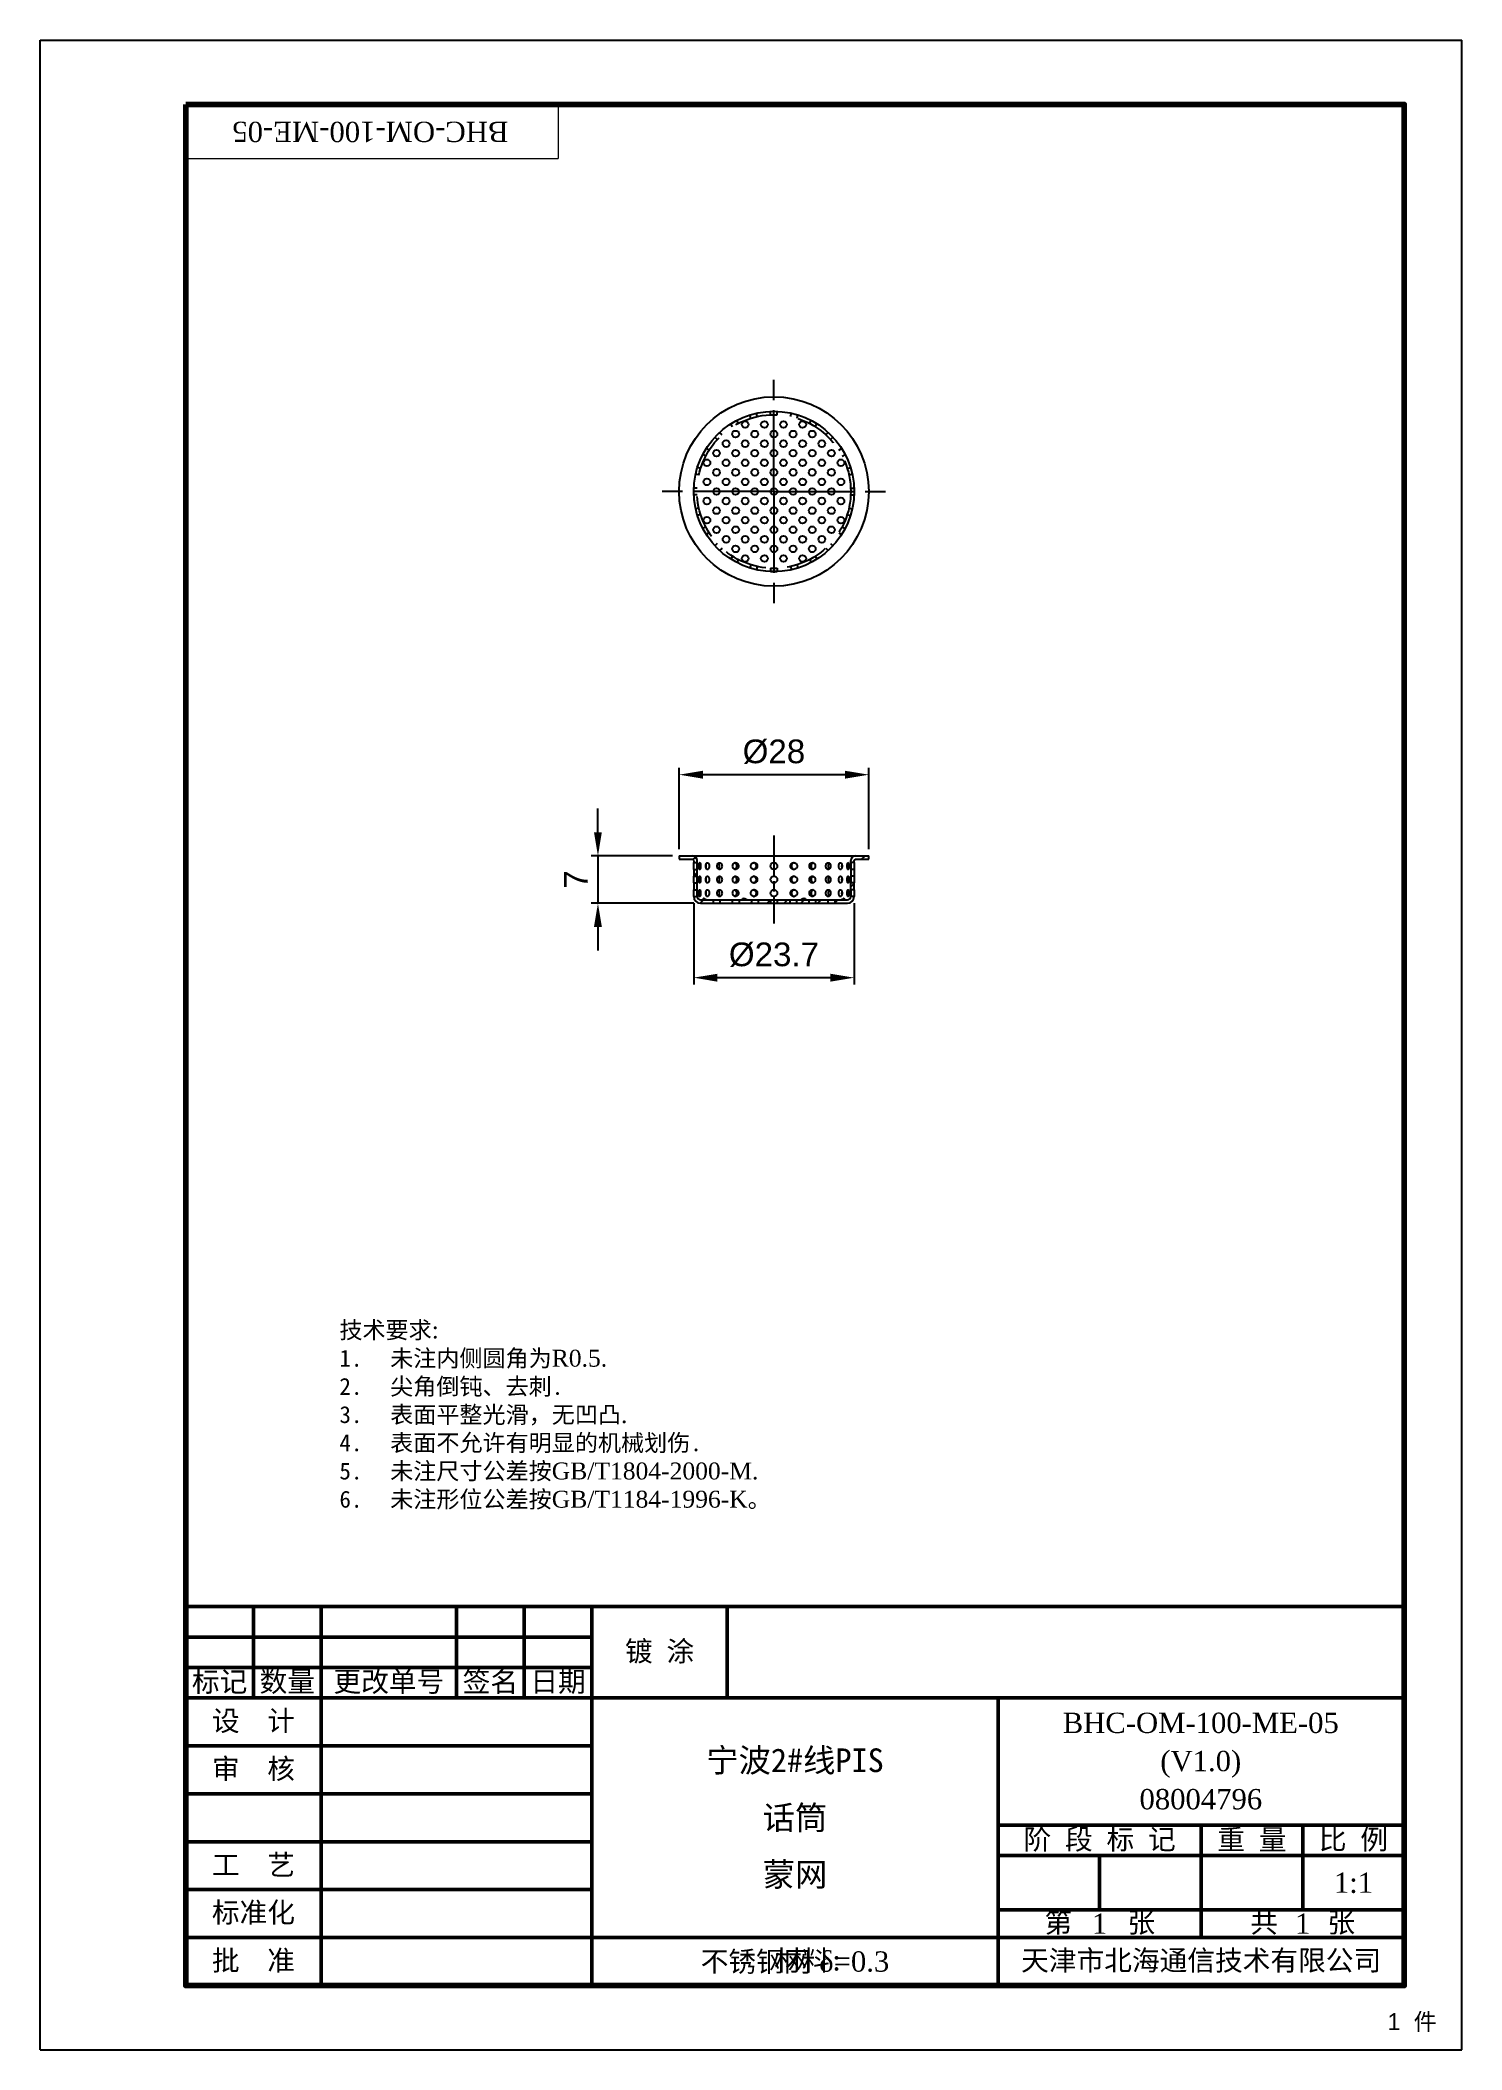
# Model space of a CAD drawing. Header units: millimetres. Extents: x 0 to 2023, y -35 to 289.
# Drawn here: x 1018.5 to 1228.5, y -8 to 289 of the extents above; entities that cross this region are included whole.
import ezdxf
from ezdxf.enums import TextEntityAlignment as Align

# ---------------------------------------------------------------- set-up
doc = ezdxf.new("R2010")
doc.units = ezdxf.units.MM
for name, pattern in [('AM_ISO08W050', [18, 12, -1.5, 3, -1.5]), ('AM_ISO08W050x2', [9, 6, -0.75, 1.5, -0.75]), ('HIDDEN', [9.525, 6.35, -3.175])]:
    doc.linetypes.add(name, pattern=pattern)
doc.layers.add('02___PRT_ALL_AXES', color=7, linetype='Continuous')
doc.layers.add('DEFAULT_2', color=8, linetype='HIDDEN')
for name, color, linetype, lineweight in [('AM_0', 7, 'Continuous', 50), ('AM_5', 3, 'Continuous', 25), ('AM_6', 2, 'Continuous', 35), ('AM_6 @ 1', 2, 'Continuous', 35), ('AM_7', 4, 'AM_ISO08W050', 25), ('AM_8', 1, 'Continuous', 25)]:
    doc.layers.add(name, color=color, linetype=linetype, lineweight=lineweight)
doc.styles.add('fs', font='SIMFANG.TTF')
doc.styles.get("Standard").update_dxf_attribs({"font": 'ARIAL.TTF'})
doc.styles.add('tnr', font='TIMES.TTF')
doc.dimstyles.new('AM_ISO$0', dxfattribs={"dimtxt": 3.5, "dimasz": 3.5, "dimexe": 1, "dimexo": 1, "dimgap": 1.5, "dimtad": 1, "dimdsep": 46, "dimtxsty": 'Standard', "dimcen": 0, "dimclrd": 256, "dimclre": 256, "dimclrt": 2, "dimadec": 0, "dimazin": 2, "dimtp": 0.1, "dimtm": 0.1, "dimtfac": 0.71, "dimtdec": 3, "dimtmove": 0, "dimatfit": 3, "dimfxl": 1, "dimlwd": -1, "dimlwe": -1, "dimarcsym": 1})

msp = doc.modelspace()

# ---------------------------------------------------------------- texts
at = {"layer": 'AM_6', "color": 2, "insert": (1217.531, -2.583), "char_height": 2.5, "attachment_point": 1}
msp.add_mtext_dynamic_manual_height_columns('1  {\\fSimSun|b0|i0|c134|p2;件}', width=15.32758, gutter_width=12.5, heights=[2.5], dxfattribs=at)
at = {"layer": 'AM_6 @ 1', "color": 2, "insert": (1062.718, 99.63), "char_height": 2.5, "attachment_point": 1, "style": 'fs'}
msp.add_mtext_dynamic_manual_height_columns('{\\C256;技术要求\\fTimes New Roman|b0|i0|c238|p18;:\\P\\pi-7.5,l7.5,t7.5;\\fFangSong_GB2312|b0|i0|c134|p49;1.^I未注内侧圆角为\\fTimes New Roman|b0|i0|c238|p18;R0.5.\\P\\fFangSong_GB2312|b0|i0|c134|p49;2.^I尖角倒钝、去刺.\\fTimes New Roman|b0|i0|c238|p18;\\P\\fFangSong_GB2312|b0|i0|c134|p49;3.^I表面平整光滑，无凹凸\\fTimes New Roman|b0|i0|c238|p18;.\\P\\fFangSong_GB2312|b0|i0|c134|p49;4.^I表面不允许有明显的机械划伤.\\fTimes New Roman|b0|i0|c238|p18;\\P\\fFangSong_GB2312|b0|i0|c134|p49;5.^I未注尺寸公差按\\fTimes New Roman|b0|i0|c238|p18;GB/T1804-2000-M.\\P\\fFangSong_GB2312|b0|i0|c134|p49;6.^I未注形位公差按\\fTimes New Roman|b0|i0|c238|p18;GB/T1184-1996-K\\fFangSong_GB2312|b0|i0|c134|p49;。}', width=137.40133, gutter_width=12.5, heights=[0], dxfattribs=at)

# ---------------------------------------------------------------- blocks, each defined once
blk = doc.blocks.new('*D50')
at = {"layer": 'AM_5', "linetype": 'ByBlock', "transparency": 16777216}
for p, q in [((1112.91, 169.45), (1112.91, 181.45)), ((1140.91, 169.45), (1140.91, 181.45)), ((1137.41, 180.45), (1116.41, 180.45))]:
    blk.add_line(p, q, dxfattribs=at)
at = {"layer": 'AM_5', "transparency": 16777216}
for points in [[(1116.41, 181.03), (1116.41, 179.86), (1112.91, 180.45)], [(1137.41, 181.03), (1137.41, 179.86), (1140.91, 180.45)]]:
    blk.add_solid(points, dxfattribs=at)
at = {"layer": 'Defpoints', "color": 0, "transparency": 16777216}
for p in [(1112.91, 180.45), (1112.91, 168.45), (1140.91, 168.45)]:
    blk.add_point(p, dxfattribs=at)
at = {"layer": 'AM_5', "color": 2, "transparency": 16777216, "insert": (1126.91, 183.83), "char_height": 3.5, "attachment_point": 5}
blk.add_mtext('%%c28', dxfattribs=at)
blk = doc.blocks.new('*D51')
at = {"layer": 'AM_5', "linetype": 'ByBlock', "transparency": 16777216}
for p, q in [((1115.06, 161.45), (1115.06, 149.45)), ((1138.76, 161.45), (1138.76, 149.45)), ((1135.26, 150.45), (1118.56, 150.45))]:
    blk.add_line(p, q, dxfattribs=at)
at = {"layer": 'AM_5', "transparency": 16777216}
for points in [[(1118.56, 151.03), (1118.56, 149.86), (1115.06, 150.45)], [(1135.26, 151.03), (1135.26, 149.86), (1138.76, 150.45)]]:
    blk.add_solid(points, dxfattribs=at)
at = {"layer": 'Defpoints', "color": 0, "transparency": 16777216}
for p in [(1115.06, 162.45), (1138.76, 162.45), (1115.06, 150.45)]:
    blk.add_point(p, dxfattribs=at)
at = {"layer": 'AM_5', "color": 2, "transparency": 16777216, "insert": (1126.91, 153.83), "char_height": 3.5, "attachment_point": 5}
blk.add_mtext('%%c23.7', dxfattribs=at)
blk = doc.blocks.new('*D52')
at = {"layer": 'AM_5', "linetype": 'ByBlock', "transparency": 16777216}
for p, q in [((1100.91, 171.95), (1100.91, 175.45)), ((1111.91, 168.45), (1099.91, 168.45)), ((1100.91, 168.45), (1100.91, 161.45)), ((1115.06, 161.45), (1099.91, 161.45)), ((1100.91, 157.95), (1100.91, 154.45))]:
    blk.add_line(p, q, dxfattribs=at)
at = {"layer": 'AM_5', "transparency": 16777216}
for points in [[(1100.32, 171.95), (1101.49, 171.95), (1100.91, 168.45)], [(1100.32, 157.95), (1101.49, 157.95), (1100.91, 161.45)]]:
    blk.add_solid(points, dxfattribs=at)
at = {"layer": 'Defpoints', "color": 0, "transparency": 16777216}
for p in [(1112.91, 168.45), (1100.91, 161.45), (1116.06, 161.45)]:
    blk.add_point(p, dxfattribs=at)
at = {"layer": 'AM_5', "color": 2, "transparency": 16777216, "insert": (1097.66, 164.95), "char_height": 3.5, "attachment_point": 5, "rotation": 90}
blk.add_mtext('7', dxfattribs=at)
blk = doc.blocks.new('BH-BORDER-A4')
at = {"color": 0, "lineweight": 13, "ltscale": 0.4}
for p in [(76.5, 287.5), (21.5, 279.5)]:
    blk.add_line(p, (76.5, 279.5), dxfattribs=at)
at = {"color": 0, "lineweight": 50}
blk.add_line((21.5, 65.5), (21.5, 9.5), dxfattribs=at)
at = {"color": 0, "lineweight": 100, "ltscale": 0.4}
blk.add_lwpolyline([(21.5, 287.5), (201.5, 287.5), (201.5, 9.5), (21.5, 9.5)], close=True, dxfattribs=at)
at = {"layer": 'AM_8', "linetype": 'ByBlock', "lineweight": 13, "ltscale": 0.4}
blk.add_lwpolyline([(0, 297), (210, 297), (210, 0), (0, 0)], close=True, dxfattribs=at)
at = {"layer": 'AM_6', "color": 2, "style": 'tnr'}
blk.add_attdef('TBA-2477AF-ME-00-00-00', text='', height=3, rotation=180, dxfattribs=at).set_placement((48.77, 283.44), align=Align.MIDDLE_CENTER)
blk = doc.blocks.new('*U86')
at = {"lineweight": 0}
ref = blk.add_blockref('BH-BORDER-A4', (1018.52, -8), dxfattribs=at)
ref.add_attrib('TBA-2477AF-ME-00-00-00', 'BHC-OM-100-ME-05', dxfattribs={"layer": 'AM_6 @ 1', "color": 2, "height": 3, "rotation": 180, "style": 'tnr'}).set_placement((1067.29, 275.44), align=Align.MIDDLE_CENTER)
blk = doc.blocks.new('BH-TITLEBLOCK')
at = {"layer": 'AM_0', "lineweight": 50}
for p, q in [((-180, 56), (0, 56)), ((-180, 56), (-180, 0)), ((-170, 56), (-170, 42.5)), ((-160, 56), (-160, 0)), ((-140, 56), (-140, 42.5)), ((-140, 56), (-140, 42.5)), ((-140, 56), (-140, 42.5)), ((-130, 56), (-130, 42.5)), ((-130, 56), (-130, 42.5)), ((-130, 56), (-130, 42.5)), ((-120, 56), (-120, 0)), ((-100, 56), (-100, 42.5)), ((-180, 51.5), (-120, 51.5)), ((-180, 47), (-120, 47)), ((-180, 42.5), (0, 42.5)), ((-60, 42.5), (-60, 0)), ((-180, 35.42), (-120, 35.42)), ((-180, 28.34), (-120, 28.34)), ((-180, 21.26), (-120, 21.26)), ((-60, 23.7), (0, 23.7)), ((-30, 23.7), (-30, 7.1)), ((-15, 23.7), (-15, 11.2)), ((-60, 19.2), (0, 19.2)), ((-45, 19.2), (-45, 11.2)), ((-180, 14.18), (-120, 14.18)), ((-59.94, 11.2), (0, 11.2)), ((-180, 7.1), (0, 7.1))]:
    blk.add_line(p, q, dxfattribs=at)
at = {"layer": 'AM_0', "lineweight": 100, "ltscale": 0.4}
blk.add_lwpolyline([(0, 56), (0, 0), (-180, 0)], dxfattribs=at)
at = {"layer": 'AM_6', "color": 2, "style": 'fs'}
blk.add_attdef('D.ZN.15.DB//喷涂-RAL9004-亚光//丝印', (-97.09, 47.91), '', height=3, dxfattribs=at)
at = {"layer": 'AM_6', "color": 2, "style": 'tnr'}
for tag, p in [('TBA-2477AF-ME-00-00-00', (-30.06, 37.32)), ('(V1.0)', (-30.06, 31.68)), ('00000000', (-30.05, 26.04))]:
    blk.add_attdef(tag, text='', height=3, dxfattribs=at).set_placement(p, align=Align.CENTER)
at = {"layer": 'AM_6', "color": 2, "style": 'fs'}
blk.add_attdef('项目名称', text='', height=3.5, dxfattribs=at).set_placement((-90, 35.04), align=Align.TOP_CENTER)
at = {"layer": 'AM_6', "color": 2}
for tag, height, style, p in [('产品名称', 3.5, 'fs', (-90, 24.8)), ('1:1', 3, 'tnr', (-7.5, 15.2)), ('1', 3, 'tnr', (-45, 9.15)), ('2', 3, 'tnr', (-15, 9.15)), ('AL', 3, 'tnr', (-90, 3.55))]:
    blk.add_attdef(tag, text='', height=height, dxfattribs=dict(at, style=style)).set_placement(p, align=Align.MIDDLE_CENTER)
at = {"layer": 'AM_6', "color": 2, "style": 'fs'}
blk.add_attdef('零件名称', text='', height=3.5, dxfattribs=at).set_placement((-90, 13.62), align=Align.BOTTOM_CENTER)
at = {"layer": 'AM_8', "linetype": 'ByBlock', "ltscale": 0.4, "char_height": 3, "attachment_point": 5}
for s, insert, width in [('{\\fFangSong_GB2312|b0|i0|c134|p49;镀 涂}', (-110, 49.25), 20.003), ('{\\fFangSong_GB2312|b0|i0|c134|p49;标记}', (-175, 44.75), 10), ('{\\fFangSong_GB2312|b0|i0|c134|p49;数量}', (-165, 44.75), 10), ('{\\fFangSong_GB2312|b0|i0|c134|p49;更改单号}', (-150, 44.75), 20), ('{\\fFangSong_GB2312|b0|i0|c134|p49;签名}', (-135, 44.75), 9.9978), ('{\\fFangSong_GB2312|b0|i0|c134|p49;日期}', (-125, 44.75), 10.0022), ('{\\fFangSong_GB2312|b0|i0|c134|p49;设  计}', (-170, 38.96), 20), ('{\\fFangSong_GB2312|b0|i0|c134|p49;审  核}', (-170, 31.88), 20), ('{\\fFangSong_GB2312|b0|i0|c134|p49;阶 段 标 记}', (-45, 21.45), 30), ('{\\fFangSong_GB2312|b0|i0|c134|p49;重 量}', (-22.5, 21.45), 15), ('{\\fFangSong_GB2312|b0|i0|c134|p49;比 例}', (-7.5, 21.45), 15), ('{\\fFangSong_GB2312|b0|i0|c134|p49;工  艺}', (-170, 17.72), 20), ('{\\fFangSong_GB2312|b0|i0|c134|p49;标准化}', (-170, 10.64), 20), ('{\\fFangSong_GB2312|b0|i0|c134|p49;第    张}', (-44.97, 9.15), 29.9401), ('{\\fFangSong_GB2312|b0|i0|c134|p49;共   } {\\fFangSong_GB2312|b0|i0|c134|p49;张}', (-15, 9.17), 30), ('{\\fFangSong_GB2312|b0|i0|c134|p49;批  准}', (-170, 3.55), 20), ('{\\fFangSong_GB2312|b0|i0|c134|p49;  材料:}', (-90, 3.55), 60), ('{\\fFangSong_GB2312|b0|i0|c134|p49;天津市北海通信技术有限公司}', (-30, 3.55), 60)]:
    blk.add_mtext(s, dxfattribs=dict(at, insert=insert, width=width))
blk = doc.blocks.new('*U87')
at = {"lineweight": 0}
ref = blk.add_blockref('BH-TITLEBLOCK', (1220.02, 1.5), dxfattribs=at)
ref.add_attrib('产品名称', '话筒', dxfattribs={"layer": 'AM_6 @ 1', "color": 2, "height": 3.5, "style": 'fs'}).set_placement((1130.02, 26.3), align=Align.MIDDLE_CENTER)
ref.add_attrib('项目名称', '宁波2#线PIS', dxfattribs={"layer": 'AM_6 @ 1', "color": 2, "height": 3.5, "style": 'fs'}).set_placement((1130.02, 36.54), align=Align.TOP_CENTER)
ref.add_attrib('零件名称', '蒙网', dxfattribs={"layer": 'AM_6 @ 1', "color": 2, "height": 3.5, "style": 'fs'}).set_placement((1130.02, 15.12), align=Align.BOTTOM_CENTER)
ref.add_attrib('(V1.0)', '(V1.0)', dxfattribs={"layer": 'AM_6 @ 1', "color": 2, "height": 3, "style": 'tnr'}).set_placement((1189.96, 33.18), align=Align.CENTER)
ref.add_attrib('00000000', '08004796', dxfattribs={"layer": 'AM_6 @ 1', "color": 2, "height": 3, "style": 'tnr'}).set_placement((1189.97, 27.54), align=Align.CENTER)
ref.add_attrib('TBA-2477AF-ME-00-00-00', 'BHC-OM-100-ME-05', dxfattribs={"layer": 'AM_6 @ 1', "color": 2, "height": 3, "style": 'tnr'}).set_placement((1189.96, 38.82), align=Align.CENTER)
ref.add_attrib('1:1', '1:1', dxfattribs={"layer": 'AM_6 @ 1', "color": 2, "height": 3, "style": 'tnr'}).set_placement((1212.52, 16.7), align=Align.MIDDLE_CENTER)
ref.add_attrib('1', '1', dxfattribs={"layer": 'AM_6 @ 1', "color": 2, "height": 3, "style": 'tnr'}).set_placement((1175.02, 10.65), align=Align.MIDDLE_CENTER)
ref.add_attrib('2', '1', dxfattribs={"layer": 'AM_6 @ 1', "color": 2, "height": 3, "style": 'tnr'}).set_placement((1205.02, 10.65), align=Align.MIDDLE_CENTER)
ref.add_attrib('AL', '不锈钢网 δ=0.3', dxfattribs={"layer": 'AM_6 @ 1', "color": 2, "height": 3, "style": 'tnr'}).set_placement((1130.02, 5.05), align=Align.MIDDLE_CENTER)

# ---------------------------------------------------------------- dimensions: what is measured, and where the dimension line sits
at = {"layer": 'AM_5'}
for base, p1, p2, picture, middle in [((1112.907, 180.448), (1140.907, 168.448), (1112.907, 168.448), '*D50', (1126.907, 183.833)), ((1115.057, 150.448), (1138.757, 162.448), (1115.057, 162.448), '*D51', (1126.907, 153.833))]:
    dim = msp.add_linear_dim(base=base, p1=p1, p2=p2, text='%%c<>', dimstyle='AM_ISO$0', dxfattribs=at)
    dim.commit()
    dim.dimension.update_dxf_attribs({"geometry": picture, "text_midpoint": middle})
dim = msp.add_linear_dim(base=(1100.907, 161.448), p1=(1112.907, 168.448), p2=(1116.057, 161.448), angle=90, dimstyle='AM_ISO$0', dxfattribs=at)
dim.commit()
dim.dimension.update_dxf_attribs({"geometry": '*D52', "text_midpoint": (1097.657, 164.948)})

# ---------------------------------------------------------------- hatches: boundary and pattern name
at = {"linetype": 'Continuous'}
h = msp.add_hatch(dxfattribs=at)
h.set_pattern_fill('FRO', color=2, scale=1.754942, angle=45, style=0, pattern_type=0)
h.set_pattern_definition([(45, (1018.52, -8), (-1.240931, 1.240931), [])])
edge = h.paths.add_edge_path()
edge.add_line((1112.907, 168.448), (1114.857, 168.448))
edge.add_spline(control_points=[(1114.857, 168.448), (1115.267, 168.448), (1115.557, 168.158), (1115.557, 167.748)], knot_values=[0, 0, 0, 0, 1, 1, 1, 1], weights=[1, 0.8047379, 0.8047379, 1], degree=3, periodic=0)
edge.add_line((1115.557, 167.448), (1115.557, 167.748))
edge.add_line((1115.057, 167.448), (1115.557, 167.448))
edge.add_line((1115.057, 167.448), (1115.057, 167.748))
edge.add_spline(control_points=[(1114.857, 167.948), (1114.974, 167.948), (1115.057, 167.865), (1115.057, 167.748)], knot_values=[0, 0, 0, 0, 1, 1, 1, 1], weights=[1, 0.8047379, 0.8047379, 1], degree=3, periodic=0)
edge.add_line((1112.907, 167.948), (1114.857, 167.948))
edge.add_line((1112.907, 167.948), (1112.907, 168.448))
edge = h.paths.add_edge_path()
edge.add_line((1138.957, 168.448), (1140.907, 168.448))
edge.add_line((1140.907, 167.948), (1140.907, 168.448))
edge.add_line((1138.957, 167.948), (1140.907, 167.948))
edge.add_spline(control_points=[(1138.957, 167.948), (1138.84, 167.948), (1138.757, 167.865), (1138.757, 167.748)], knot_values=[0, 0, 0, 0, 1, 1, 1, 1], weights=[1, 0.8047379, 0.8047379, 1], degree=3, periodic=0)
edge.add_line((1138.757, 167.448), (1138.757, 167.748))
edge.add_line((1138.757, 167.448), (1138.257, 167.448))
edge.add_line((1138.257, 167.448), (1138.257, 167.748))
edge.add_spline(control_points=[(1138.957, 168.448), (1138.547, 168.448), (1138.257, 168.158), (1138.257, 167.748)], knot_values=[0, 0, 0, 0, 1, 1, 1, 1], weights=[1, 0.8047379, 0.8047379, 1], degree=3, periodic=0)
edge = h.paths.add_edge_path()
edge.add_line((1116.057, 161.448), (1117.922, 161.448))
edge.add_spline(control_points=[(1116.057, 161.448), (1115.471, 161.448), (1115.057, 161.862), (1115.057, 162.448)], knot_values=[0, 0, 0, 0, 1, 1, 1, 1], weights=[1, 0.8047379, 0.8047379, 1], degree=3, periodic=0)
edge.add_line((1115.057, 162.448), (1115.557, 162.448))
edge.add_spline(control_points=[(1116.057, 161.948), (1115.764, 161.948), (1115.557, 162.155), (1115.557, 162.448)], knot_values=[0, 0, 0, 0, 1, 1, 1, 1], weights=[1, 0.8047379, 0.8047379, 1], degree=3, periodic=0)
edge.add_line((1116.057, 161.948), (1117.922, 161.948))
edge.add_line((1117.922, 161.948), (1117.922, 161.448))
edge = h.paths.add_edge_path()
edge.add_line((1118.922, 161.448), (1120.75, 161.448))
edge.add_line((1118.922, 161.948), (1118.922, 161.448))
edge.add_line((1118.922, 161.948), (1120.75, 161.948))
edge.add_line((1120.75, 161.948), (1120.75, 161.448))
edge = h.paths.add_edge_path()
edge.add_line((1121.75, 161.448), (1123.578, 161.448))
edge.add_line((1121.75, 161.948), (1121.75, 161.448))
edge.add_line((1121.75, 161.948), (1123.578, 161.948))
edge.add_line((1123.578, 161.948), (1123.578, 161.448))
edge = h.paths.add_edge_path()
edge.add_line((1124.578, 161.448), (1126.407, 161.448))
edge.add_line((1124.578, 161.948), (1124.578, 161.448))
edge.add_line((1124.578, 161.948), (1126.407, 161.948))
edge.add_line((1126.407, 161.948), (1126.407, 161.448))
edge = h.paths.add_edge_path()
edge.add_line((1127.407, 161.448), (1129.235, 161.448))
edge.add_line((1127.407, 161.948), (1127.407, 161.448))
edge.add_line((1127.407, 161.948), (1129.235, 161.948))
edge.add_line((1129.235, 161.948), (1129.235, 161.448))
edge = h.paths.add_edge_path()
edge.add_line((1130.235, 161.448), (1132.064, 161.448))
edge.add_line((1130.235, 161.948), (1130.235, 161.448))
edge.add_line((1130.235, 161.948), (1132.064, 161.948))
edge.add_line((1132.064, 161.948), (1132.064, 161.448))
edge = h.paths.add_edge_path()
edge.add_line((1133.064, 161.448), (1134.892, 161.448))
edge.add_line((1133.064, 161.948), (1133.064, 161.448))
edge.add_line((1133.064, 161.948), (1134.892, 161.948))
edge.add_line((1134.892, 161.948), (1134.892, 161.448))
edge = h.paths.add_edge_path()
edge.add_line((1135.892, 161.448), (1137.757, 161.448))
edge.add_line((1135.892, 161.948), (1135.892, 161.448))
edge.add_line((1135.892, 161.948), (1137.757, 161.948))
edge.add_spline(control_points=[(1137.757, 161.948), (1138.05, 161.948), (1138.257, 162.155), (1138.257, 162.448)], knot_values=[0, 0, 0, 0, 1, 1, 1, 1], weights=[1, 0.8047379, 0.8047379, 1], degree=3, periodic=0)
edge.add_line((1138.757, 162.448), (1138.257, 162.448))
edge.add_spline(control_points=[(1137.757, 161.448), (1138.343, 161.448), (1138.757, 161.862), (1138.757, 162.448)], knot_values=[0, 0, 0, 0, 1, 1, 1, 1], weights=[1, 0.8047379, 0.8047379, 1], degree=3, periodic=0)
edge = h.paths.add_edge_path()
edge.add_line((1138.757, 166.448), (1138.757, 165.448))
edge.add_line((1138.757, 165.448), (1138.257, 165.448))
edge.add_line((1138.257, 166.448), (1138.257, 165.448))
edge.add_line((1138.757, 166.448), (1138.257, 166.448))
edge = h.paths.add_edge_path()
edge.add_line((1138.757, 163.448), (1138.757, 164.448))
edge.add_line((1138.757, 163.448), (1138.257, 163.448))
edge.add_line((1138.257, 163.448), (1138.257, 164.448))
edge.add_line((1138.757, 164.448), (1138.257, 164.448))
edge = h.paths.add_edge_path()
edge.add_line((1115.057, 165.448), (1115.057, 166.448))
edge.add_line((1115.057, 166.448), (1115.557, 166.448))
edge.add_line((1115.557, 165.448), (1115.557, 166.448))
edge.add_line((1115.057, 165.448), (1115.557, 165.448))
edge = h.paths.add_edge_path()
edge.add_line((1115.057, 163.448), (1115.057, 164.448))
edge.add_line((1115.057, 164.448), (1115.557, 164.448))
edge.add_line((1115.557, 163.448), (1115.557, 164.448))
edge.add_line((1115.057, 163.448), (1115.557, 163.448))

# ---------------------------------------------------------------- linework, layer by layer
at = {"color": 7, "linetype": 'Continuous'}
for p, q in [((1018.52, -8), (1018.52, 289)), ((1018.52, 289), (1228.52, 289)), ((1228.52, -8), (1228.52, 289)), ((1112.907, 168.448), (1112.907, 167.948)), ((1112.907, 168.448), (1140.907, 168.448)), ((1112.907, 167.948), (1114.857, 167.948)), ((1115.057, 167.748), (1115.057, 167.448)), ((1115.057, 167.448), (1115.557, 167.448)), ((1115.057, 166.448), (1115.057, 165.448)), ((1115.057, 166.448), (1115.557, 166.448)), ((1115.557, 167.448), (1115.557, 167.748)), ((1115.557, 165.448), (1115.557, 166.448)), ((1138.257, 167.448), (1138.257, 167.748)), ((1138.757, 167.448), (1138.257, 167.448)), ((1138.757, 166.448), (1138.257, 166.448)), ((1138.257, 166.448), (1138.257, 165.448)), ((1138.757, 167.448), (1138.757, 167.748)), ((1138.757, 166.448), (1138.757, 165.448)), ((1138.957, 167.948), (1140.907, 167.948)), ((1140.907, 167.948), (1140.907, 168.448)), ((1115.057, 165.448), (1115.557, 165.448)), ((1115.057, 164.448), (1115.057, 163.448)), ((1115.057, 164.448), (1115.557, 164.448)), ((1115.057, 163.448), (1115.557, 163.448)), ((1115.557, 163.448), (1115.557, 164.448)), ((1138.757, 165.448), (1138.257, 165.448)), ((1138.757, 164.448), (1138.257, 164.448)), ((1138.257, 163.448), (1138.257, 164.448)), ((1138.757, 163.448), (1138.257, 163.448)), ((1138.757, 163.448), (1138.757, 164.448)), ((1115.057, 162.448), (1115.557, 162.448)), ((1116.057, 161.948), (1137.757, 161.948)), ((1116.057, 161.448), (1137.757, 161.448)), ((1117.922, 161.948), (1117.922, 161.448)), ((1118.922, 161.948), (1118.922, 161.448)), ((1120.75, 161.948), (1120.75, 161.448)), ((1121.75, 161.948), (1121.75, 161.448)), ((1123.578, 161.948), (1123.578, 161.448)), ((1124.578, 161.948), (1124.578, 161.448)), ((1126.407, 161.948), (1126.407, 161.448)), ((1127.407, 161.948), (1127.407, 161.448)), ((1129.235, 161.948), (1129.235, 161.448)), ((1130.235, 161.948), (1130.235, 161.448)), ((1132.064, 161.948), (1132.064, 161.448)), ((1133.064, 161.948), (1133.064, 161.448)), ((1134.892, 161.948), (1134.892, 161.448)), ((1135.892, 161.948), (1135.892, 161.448)), ((1138.757, 162.448), (1138.257, 162.448)), ((1018.52, -8), (1228.52, -8))]:
    msp.add_line(p, q, dxfattribs=at)
msp.add_circle((1126.907, 222.305), 11.85, dxfattribs=at)
for centre, radius, start, end in [((1114.857, 167.748), 0.7, 0, 90), ((1114.857, 167.748), 0.2, 0, 90), ((1103.209, 166.948), 11.858, 357.58259, 2.4173), ((1104.21, 166.948), 11.358, 0.00092, 2.52394), ((1104.207, 166.948), 11.361, 357.47635, 359.99879), ((1115.984, 166.948), 0.919, 359.68393, 0.31583), ((1120.974, 167.041), 0.408, 62.24532, 70.69595), ((1120.974, 166.854), 0.408, 289.29878, 297.63181), ((1120.968, 166.866), 0.421, 297.62294, 301.46785), ((1120.968, 167.03), 0.421, 58.54995, 62.25555), ((1132.846, 167.03), 0.421, 117.62294, 121.46785), ((1132.846, 166.866), 0.421, 238.54995, 242.25555), ((1132.84, 166.855), 0.408, 242.24532, 250.69595), ((1132.84, 167.041), 0.408, 109.29878, 117.63181), ((1137.829, 166.948), 0.919, 179.68393, 180.31583), ((1149.607, 166.948), 11.361, 177.47635, 179.99879), ((1149.604, 166.948), 11.358, 180.00092, 182.52394), ((1138.957, 167.748), 0.7, 90, 180), ((1150.605, 166.948), 11.858, 177.58259, 182.4173), ((1138.957, 167.748), 0.2, 90, 180), ((1103.209, 164.948), 11.858, 357.58259, 2.4173), ((1103.208, 162.948), 11.859, 0.00096, 2.4173), ((1104.21, 164.948), 11.358, 0.00092, 2.52394), ((1104.207, 164.948), 11.361, 357.47635, 359.99879), ((1104.21, 162.948), 11.358, 0.00092, 2.52394), ((1115.984, 164.948), 0.919, 359.68393, 0.31583), ((1120.974, 165.041), 0.408, 62.24532, 70.69595), ((1120.974, 164.854), 0.408, 289.29878, 297.63181), ((1120.974, 163.041), 0.408, 62.24532, 70.69595), ((1120.968, 164.866), 0.421, 297.62294, 301.46785), ((1120.968, 165.03), 0.421, 58.54995, 62.25555), ((1120.968, 163.03), 0.421, 58.54995, 62.25555), ((1132.846, 165.03), 0.421, 117.62294, 121.46785), ((1132.846, 164.866), 0.421, 238.54995, 242.25555), ((1132.846, 163.03), 0.421, 117.62294, 121.46785), ((1132.84, 164.855), 0.408, 242.24532, 250.69595), ((1132.84, 165.041), 0.408, 109.29878, 117.63181), ((1132.84, 163.041), 0.408, 109.29878, 117.63181), ((1137.829, 164.948), 0.919, 179.68393, 180.31583), ((1149.607, 164.948), 11.361, 177.47635, 179.99879), ((1149.604, 164.948), 11.358, 180.00092, 182.52394), ((1149.607, 162.948), 11.361, 177.47635, 179.99879), ((1150.605, 164.948), 11.858, 177.58259, 182.4173), ((1150.605, 162.948), 11.858, 177.58259, 179.99915), ((1103.211, 162.948), 11.857, 357.58241, 359.99933), ((1116.057, 162.448), 1, 180, 270), ((1104.202, 162.948), 11.366, 357.47692, 359.99822), ((1116.057, 162.448), 0.5, 180, 270), ((1115.984, 162.948), 0.919, 0.00007, 0.31583), ((1123.839, 162.921), 0.473, 278.01562, 285.63627), ((1129.975, 162.921), 0.473, 254.42205, 261.99967), ((1137.83, 162.948), 0.919, 179.68393, 179.99993), ((1137.757, 162.448), 1, 270, 0), ((1137.757, 162.448), 0.5, 270, 0), ((1149.602, 162.948), 11.357, 180.00074, 182.52412), ((1150.611, 162.948), 11.865, 180.00151, 182.41675)]:
    msp.add_arc(centre, radius, start, end, dxfattribs=at)
for points, knots in [([(1115.825, 166.948), (1115.825, 166.98), (1115.826, 167.044), (1115.832, 167.137), (1115.842, 167.222), (1115.855, 167.298), (1115.872, 167.359), (1115.89, 167.401), (1115.906, 167.426), (1115.918, 167.438), (1115.93, 167.446), (1115.939, 167.448), (1115.944, 167.448)], [0, 0, 0, 0, 0.1823753, 0.3582954, 0.5210338, 0.6651263, 0.7859544, 0.8805973, 0.9180329, 0.9494497, 0.9760412, 1, 1, 1, 1]), ([(1115.944, 166.448), (1115.939, 166.448), (1115.93, 166.45), (1115.918, 166.457), (1115.906, 166.47), (1115.89, 166.494), (1115.872, 166.536), (1115.855, 166.598), (1115.842, 166.673), (1115.832, 166.759), (1115.826, 166.851), (1115.825, 166.915), (1115.825, 166.948)], [0, 0, 0, 0, 0.0239591, 0.0505516, 0.0819702, 0.1194079, 0.2140548, 0.3348855, 0.4789783, 0.6417111, 0.8176261, 1, 1, 1, 1]), ([(1115.944, 167.448), (1115.965, 167.448), (1115.996, 167.413), (1116.021, 167.36), (1116.043, 167.298), (1116.06, 167.223), (1116.073, 167.137), (1116.082, 167.044), (1116.084, 166.98), (1116.084, 166.948)], [0, 0, 0, 0, 0.118231, 0.2149477, 0.337129, 0.4816948, 0.6440661, 0.8189764, 1, 1, 1, 1]), ([(1116.084, 166.948), (1116.084, 166.915), (1116.082, 166.851), (1116.073, 166.759), (1116.06, 166.673), (1116.043, 166.598), (1116.021, 166.535), (1115.996, 166.483), (1115.965, 166.448), (1115.944, 166.448)], [0, 0, 0, 0, 0.1810252, 0.3559408, 0.518318, 0.6628838, 0.7850629, 0.8817758, 1, 1, 1, 1]), ([(1116.837, 166.948), (1116.837, 167.012), (1116.847, 167.133), (1116.888, 167.273), (1116.938, 167.362), (1116.979, 167.41), (1117.026, 167.441), (1117.061, 167.448), (1117.077, 167.448)], [0, 0, 0, 0, 0.3205299, 0.603991, 0.7238674, 0.8276445, 0.9176759, 1, 1, 1, 1]), ([(1117.077, 166.448), (1117.061, 166.448), (1117.026, 166.455), (1116.979, 166.486), (1116.938, 166.533), (1116.888, 166.622), (1116.847, 166.763), (1116.837, 166.884), (1116.837, 166.948)], [0, 0, 0, 0, 0.0823244, 0.172357, 0.276137, 0.3960157, 0.6794733, 1, 1, 1, 1]), ([(1116.904, 166.953), (1116.903, 166.974), (1116.9, 167.054), (1116.887, 167.135), (1116.869, 167.192)], [0, 0, 0, 0, 0.2574486, 1, 1, 1, 1]), ([(1116.869, 166.703), (1116.875, 166.722), (1116.895, 166.8), (1116.903, 166.881), (1116.904, 166.943)], [0, 0, 0, 0, 0.2401189, 1, 1, 1, 1]), ([(1117.077, 167.448), (1117.094, 167.448), (1117.13, 167.44), (1117.178, 167.41), (1117.223, 167.362), (1117.278, 167.274), (1117.325, 167.134), (1117.337, 167.012), (1117.337, 166.948)], [0, 0, 0, 0, 0.0822877, 0.1739083, 0.2796436, 0.4008873, 0.6837095, 1, 1, 1, 1]), ([(1117.337, 166.948), (1117.337, 166.884), (1117.325, 166.762), (1117.278, 166.621), (1117.223, 166.533), (1117.178, 166.486), (1117.13, 166.455), (1117.094, 166.448), (1117.077, 166.448)], [0, 0, 0, 0, 0.3162938, 0.5991197, 0.7203614, 0.826094, 0.9177129, 1, 1, 1, 1]), ([(1118.535, 166.948), (1118.535, 167.012), (1118.551, 167.137), (1118.622, 167.3), (1118.719, 167.401), (1118.811, 167.441), (1118.858, 167.448), (1118.881, 167.448)], [0, 0, 0, 0, 0.2891192, 0.5559563, 0.7892462, 0.8961571, 1, 1, 1, 1]), ([(1118.881, 166.448), (1118.858, 166.448), (1118.811, 166.454), (1118.719, 166.495), (1118.622, 166.595), (1118.551, 166.759), (1118.535, 166.883), (1118.535, 166.948)], [0, 0, 0, 0, 0.1038431, 0.2107542, 0.444048, 0.7108823, 1, 1, 1, 1]), ([(1118.889, 166.948), (1118.889, 167.032), (1118.86, 167.193), (1118.766, 167.332), (1118.708, 167.379)], [0, 0, 0, 0, 0.5293485, 1, 1, 1, 1]), ([(1118.708, 166.516), (1118.766, 166.563), (1118.86, 166.702), (1118.889, 166.863), (1118.889, 166.948)], [0, 0, 0, 0, 0.4706422, 1, 1, 1, 1]), ([(1118.881, 167.448), (1118.904, 167.448), (1118.952, 167.441), (1119.02, 167.412), (1119.083, 167.364), (1119.159, 167.278), (1119.225, 167.138), (1119.243, 167.012), (1119.243, 166.948)], [0, 0, 0, 0, 0.1032238, 0.2108974, 0.3254746, 0.4480499, 0.7145444, 1, 1, 1, 1]), ([(1119.243, 166.948), (1119.243, 166.883), (1119.225, 166.758), (1119.159, 166.617), (1119.083, 166.531), (1119.02, 166.484), (1118.952, 166.455), (1118.904, 166.448), (1118.881, 166.448)], [0, 0, 0, 0, 0.2854572, 0.5519547, 0.6745282, 0.7891035, 0.8967766, 1, 1, 1, 1]), ([(1120.804, 166.948), (1120.804, 167.012), (1120.825, 167.14), (1120.917, 167.306), (1121.037, 167.402), (1121.147, 167.441), (1121.204, 167.448), (1121.232, 167.448)], [0, 0, 0, 0, 0.2670374, 0.523563, 0.7655951, 0.8832758, 1, 1, 1, 1]), ([(1121.232, 166.448), (1121.204, 166.448), (1121.147, 166.454), (1121.037, 166.493), (1120.917, 166.589), (1120.825, 166.755), (1120.804, 166.883), (1120.804, 166.948)], [0, 0, 0, 0, 0.1167245, 0.2344049, 0.4764403, 0.7329632, 1, 1, 1, 1]), ([(1121.42, 166.948), (1121.42, 166.993), (1121.409, 167.082), (1121.363, 167.206), (1121.288, 167.312), (1121.223, 167.367), (1121.187, 167.389)], [0, 0, 0, 0, 0.2586479, 0.5134241, 0.7611014, 1, 1, 1, 1]), ([(1121.187, 166.507), (1121.223, 166.529), (1121.288, 166.583), (1121.363, 166.689), (1121.409, 166.814), (1121.42, 166.903), (1121.42, 166.948)], [0, 0, 0, 0, 0.2388995, 0.4865785, 0.7413584, 1, 1, 1, 1]), ([(1121.232, 167.448), (1121.289, 167.448), (1121.407, 167.42), (1121.552, 167.307), (1121.648, 167.141), (1121.67, 167.013), (1121.67, 166.948)], [0, 0, 0, 0, 0.2332156, 0.4775448, 0.7347017, 1, 1, 1, 1]), ([(1121.67, 166.948), (1121.67, 166.883), (1121.648, 166.754), (1121.552, 166.589), (1121.407, 166.476), (1121.289, 166.448), (1121.232, 166.448)], [0, 0, 0, 0, 0.265299, 0.5224588, 0.7667848, 1, 1, 1, 1]), ([(1123.489, 166.948), (1123.489, 167.013), (1123.514, 167.143), (1123.619, 167.309), (1123.779, 167.422), (1123.906, 167.448), (1123.969, 167.448)], [0, 0, 0, 0, 0.2545399, 0.5060697, 0.7539261, 1, 1, 1, 1]), ([(1123.969, 166.448), (1123.906, 166.448), (1123.779, 166.474), (1123.619, 166.586), (1123.514, 166.752), (1123.489, 166.883), (1123.489, 166.948)], [0, 0, 0, 0, 0.2460743, 0.4939321, 0.7454524, 1, 1, 1, 1]), ([(1123.908, 166.453), (1123.965, 166.461), (1124.077, 166.5), (1124.215, 166.614), (1124.305, 166.769), (1124.326, 166.889), (1124.326, 166.948)], [0, 0, 0, 0, 0.2462722, 0.4953207, 0.7469021, 1, 1, 1, 1]), ([(1124.326, 166.948), (1124.326, 167.007), (1124.305, 167.126), (1124.215, 167.281), (1124.078, 167.395), (1123.966, 167.434), (1123.909, 167.443)], [0, 0, 0, 0, 0.2530906, 0.5046652, 0.7537207, 1, 1, 1, 1]), ([(1123.969, 167.448), (1124.032, 167.448), (1124.16, 167.421), (1124.322, 167.31), (1124.43, 167.144), (1124.455, 167.013), (1124.455, 166.948)], [0, 0, 0, 0, 0.2459445, 0.4947584, 0.7464886, 1, 1, 1, 1]), ([(1124.455, 166.948), (1124.455, 166.883), (1124.43, 166.752), (1124.322, 166.586), (1124.16, 166.474), (1124.032, 166.448), (1123.969, 166.448)], [0, 0, 0, 0, 0.2535117, 0.5052448, 0.7540558, 1, 1, 1, 1]), ([(1129.359, 166.948), (1129.359, 167.013), (1129.384, 167.144), (1129.492, 167.31), (1129.653, 167.421), (1129.781, 167.448), (1129.844, 167.448)], [0, 0, 0, 0, 0.2535117, 0.5052448, 0.7540558, 1, 1, 1, 1]), ([(1129.844, 166.448), (1129.781, 166.448), (1129.653, 166.474), (1129.492, 166.586), (1129.384, 166.752), (1129.359, 166.883), (1129.359, 166.948)], [0, 0, 0, 0, 0.2459445, 0.4947584, 0.7464886, 1, 1, 1, 1]), ([(1129.906, 167.443), (1129.849, 167.434), (1129.736, 167.396), (1129.599, 167.282), (1129.509, 167.126), (1129.488, 167.007), (1129.488, 166.948)], [0, 0, 0, 0, 0.2462722, 0.4953207, 0.7469021, 1, 1, 1, 1]), ([(1129.488, 166.948), (1129.488, 166.889), (1129.509, 166.77), (1129.599, 166.614), (1129.735, 166.5), (1129.848, 166.461), (1129.905, 166.453)], [0, 0, 0, 0, 0.2530905, 0.5046652, 0.7537207, 1, 1, 1, 1]), ([(1129.844, 167.448), (1129.907, 167.448), (1130.035, 167.422), (1130.194, 167.309), (1130.3, 167.143), (1130.325, 167.013), (1130.325, 166.948)], [0, 0, 0, 0, 0.2460743, 0.4939316, 0.745451, 1, 1, 1, 1]), ([(1130.325, 166.948), (1130.325, 166.883), (1130.3, 166.752), (1130.194, 166.586), (1130.035, 166.474), (1129.907, 166.448), (1129.844, 166.448)], [0, 0, 0, 0, 0.2545399, 0.5060697, 0.7539261, 1, 1, 1, 1]), ([(1132.143, 166.948), (1132.143, 167.013), (1132.166, 167.141), (1132.262, 167.307), (1132.407, 167.42), (1132.525, 167.448), (1132.582, 167.448)], [0, 0, 0, 0, 0.265299, 0.5224588, 0.7667848, 1, 1, 1, 1]), ([(1132.582, 166.448), (1132.525, 166.448), (1132.407, 166.476), (1132.262, 166.589), (1132.166, 166.754), (1132.143, 166.883), (1132.143, 166.948)], [0, 0, 0, 0, 0.2332156, 0.4775448, 0.7347017, 1, 1, 1, 1]), ([(1132.626, 167.389), (1132.591, 167.367), (1132.525, 167.312), (1132.451, 167.206), (1132.404, 167.082), (1132.394, 166.993), (1132.394, 166.948)], [0, 0, 0, 0, 0.2388995, 0.4865785, 0.7413584, 1, 1, 1, 1]), ([(1132.394, 166.948), (1132.394, 166.903), (1132.404, 166.814), (1132.451, 166.689), (1132.525, 166.583), (1132.591, 166.529), (1132.626, 166.507)], [0, 0, 0, 0, 0.2586479, 0.5134241, 0.7611014, 1, 1, 1, 1]), ([(1132.582, 167.448), (1132.61, 167.448), (1132.667, 167.441), (1132.777, 167.402), (1132.897, 167.306), (1132.988, 167.14), (1133.009, 167.012), (1133.009, 166.948)], [0, 0, 0, 0, 0.1167245, 0.2344049, 0.4764403, 0.7329632, 1, 1, 1, 1]), ([(1133.009, 166.948), (1133.009, 166.883), (1132.988, 166.755), (1132.897, 166.589), (1132.777, 166.493), (1132.667, 166.454), (1132.61, 166.448), (1132.582, 166.448)], [0, 0, 0, 0, 0.2670374, 0.523563, 0.7655951, 0.8832758, 1, 1, 1, 1]), ([(1134.571, 166.948), (1134.571, 167.012), (1134.589, 167.138), (1134.655, 167.278), (1134.73, 167.364), (1134.793, 167.412), (1134.861, 167.441), (1134.909, 167.448), (1134.932, 167.448)], [0, 0, 0, 0, 0.2854572, 0.5519547, 0.6745282, 0.7891035, 0.8967766, 1, 1, 1, 1]), ([(1134.932, 166.448), (1134.909, 166.448), (1134.861, 166.455), (1134.793, 166.484), (1134.73, 166.531), (1134.655, 166.617), (1134.589, 166.758), (1134.571, 166.883), (1134.571, 166.948)], [0, 0, 0, 0, 0.1032238, 0.2108974, 0.3254746, 0.4480499, 0.7145444, 1, 1, 1, 1]), ([(1135.106, 167.379), (1135.047, 167.332), (1134.954, 167.193), (1134.925, 167.032), (1134.925, 166.948)], [0, 0, 0, 0, 0.4706422, 1, 1, 1, 1]), ([(1134.925, 166.948), (1134.925, 166.863), (1134.954, 166.702), (1135.047, 166.563), (1135.106, 166.516)], [0, 0, 0, 0, 0.5293485, 1, 1, 1, 1]), ([(1134.932, 167.448), (1134.956, 167.448), (1135.003, 167.441), (1135.094, 167.401), (1135.192, 167.3), (1135.262, 167.137), (1135.278, 167.012), (1135.278, 166.948)], [0, 0, 0, 0, 0.1038431, 0.2107542, 0.444048, 0.7108823, 1, 1, 1, 1]), ([(1135.278, 166.948), (1135.278, 166.883), (1135.262, 166.759), (1135.192, 166.595), (1135.094, 166.495), (1135.003, 166.454), (1134.956, 166.448), (1134.932, 166.448)], [0, 0, 0, 0, 0.2891192, 0.5559563, 0.7892462, 0.8961571, 1, 1, 1, 1]), ([(1136.477, 166.948), (1136.477, 167.012), (1136.489, 167.134), (1136.536, 167.274), (1136.591, 167.362), (1136.635, 167.41), (1136.684, 167.44), (1136.72, 167.448), (1136.736, 167.448)], [0, 0, 0, 0, 0.3162938, 0.5991197, 0.7203614, 0.826094, 0.9177129, 1, 1, 1, 1]), ([(1136.736, 166.448), (1136.72, 166.448), (1136.684, 166.455), (1136.635, 166.486), (1136.591, 166.533), (1136.536, 166.621), (1136.489, 166.762), (1136.477, 166.884), (1136.477, 166.948)], [0, 0, 0, 0, 0.0822877, 0.1739083, 0.2796436, 0.4008873, 0.6837095, 1, 1, 1, 1]), ([(1136.736, 167.448), (1136.753, 167.448), (1136.787, 167.441), (1136.834, 167.41), (1136.876, 167.362), (1136.926, 167.273), (1136.966, 167.133), (1136.977, 167.012), (1136.977, 166.948)], [0, 0, 0, 0, 0.0823244, 0.172357, 0.276137, 0.3960157, 0.6794733, 1, 1, 1, 1]), ([(1136.977, 166.948), (1136.977, 166.884), (1136.966, 166.763), (1136.926, 166.622), (1136.876, 166.533), (1136.834, 166.486), (1136.787, 166.455), (1136.753, 166.448), (1136.736, 166.448)], [0, 0, 0, 0, 0.3205299, 0.603991, 0.7238674, 0.8276445, 0.9176759, 1, 1, 1, 1]), ([(1136.944, 167.192), (1136.939, 167.174), (1136.919, 167.095), (1136.91, 167.014), (1136.91, 166.953)], [0, 0, 0, 0, 0.2401189, 1, 1, 1, 1]), ([(1136.91, 166.943), (1136.91, 166.922), (1136.913, 166.841), (1136.927, 166.761), (1136.944, 166.703)], [0, 0, 0, 0, 0.2574486, 1, 1, 1, 1]), ([(1137.73, 166.948), (1137.73, 166.98), (1137.732, 167.044), (1137.74, 167.137), (1137.754, 167.223), (1137.771, 167.298), (1137.792, 167.36), (1137.818, 167.413), (1137.849, 167.448), (1137.87, 167.448)], [0, 0, 0, 0, 0.1810252, 0.3559408, 0.518318, 0.6628838, 0.7850629, 0.8817758, 1, 1, 1, 1]), ([(1137.87, 166.448), (1137.849, 166.448), (1137.818, 166.483), (1137.792, 166.535), (1137.771, 166.598), (1137.754, 166.673), (1137.74, 166.759), (1137.732, 166.851), (1137.73, 166.915), (1137.73, 166.948)], [0, 0, 0, 0, 0.118231, 0.2149477, 0.337129, 0.4816948, 0.6440661, 0.8189764, 1, 1, 1, 1]), ([(1137.87, 167.448), (1137.874, 167.448), (1137.883, 167.446), (1137.896, 167.438), (1137.908, 167.426), (1137.924, 167.401), (1137.941, 167.359), (1137.958, 167.298), (1137.972, 167.222), (1137.982, 167.137), (1137.988, 167.044), (1137.989, 166.98), (1137.989, 166.948)], [0, 0, 0, 0, 0.0239591, 0.0505516, 0.0819702, 0.1194079, 0.2140548, 0.3348855, 0.4789783, 0.6417111, 0.8176261, 1, 1, 1, 1]), ([(1137.989, 166.948), (1137.989, 166.915), (1137.988, 166.851), (1137.982, 166.759), (1137.972, 166.673), (1137.958, 166.598), (1137.941, 166.536), (1137.924, 166.494), (1137.908, 166.47), (1137.896, 166.457), (1137.883, 166.45), (1137.874, 166.448), (1137.87, 166.448)], [0, 0, 0, 0, 0.1823753, 0.3582954, 0.5210338, 0.6651263, 0.7859544, 0.8805973, 0.9180329, 0.9494497, 0.9760412, 1, 1, 1, 1]), ([(1115.825, 164.948), (1115.825, 164.98), (1115.826, 165.044), (1115.832, 165.137), (1115.842, 165.222), (1115.855, 165.298), (1115.872, 165.359), (1115.89, 165.401), (1115.906, 165.426), (1115.918, 165.438), (1115.93, 165.446), (1115.939, 165.448), (1115.944, 165.448)], [0, 0, 0, 0, 0.1823753, 0.3582954, 0.5210338, 0.6651263, 0.7859544, 0.8805973, 0.9180329, 0.9494497, 0.9760412, 1, 1, 1, 1]), ([(1115.944, 164.448), (1115.939, 164.448), (1115.93, 164.45), (1115.918, 164.457), (1115.906, 164.47), (1115.89, 164.494), (1115.872, 164.536), (1115.855, 164.598), (1115.842, 164.673), (1115.832, 164.759), (1115.826, 164.851), (1115.825, 164.915), (1115.825, 164.948)], [0, 0, 0, 0, 0.0239591, 0.0505516, 0.0819702, 0.1194079, 0.2140548, 0.3348855, 0.4789783, 0.6417111, 0.8176261, 1, 1, 1, 1]), ([(1115.825, 162.948), (1115.825, 162.98), (1115.826, 163.044), (1115.832, 163.137), (1115.842, 163.222), (1115.855, 163.298), (1115.872, 163.359), (1115.89, 163.401), (1115.906, 163.426), (1115.918, 163.438), (1115.93, 163.446), (1115.939, 163.448), (1115.944, 163.448)], [0, 0, 0, 0, 0.1823753, 0.3582954, 0.5210338, 0.6651263, 0.7859544, 0.8805973, 0.9180329, 0.9494497, 0.9760412, 1, 1, 1, 1]), ([(1115.944, 165.448), (1115.965, 165.448), (1115.996, 165.413), (1116.021, 165.36), (1116.043, 165.298), (1116.06, 165.223), (1116.073, 165.137), (1116.082, 165.044), (1116.084, 164.98), (1116.084, 164.948)], [0, 0, 0, 0, 0.118231, 0.2149477, 0.337129, 0.4816948, 0.6440661, 0.8189764, 1, 1, 1, 1]), ([(1116.084, 164.948), (1116.084, 164.915), (1116.082, 164.851), (1116.073, 164.759), (1116.06, 164.673), (1116.043, 164.598), (1116.021, 164.535), (1115.996, 164.483), (1115.965, 164.448), (1115.944, 164.448)], [0, 0, 0, 0, 0.1810252, 0.3559408, 0.518318, 0.6628838, 0.7850629, 0.8817758, 1, 1, 1, 1]), ([(1115.944, 163.448), (1115.965, 163.448), (1115.996, 163.413), (1116.021, 163.36), (1116.043, 163.298), (1116.06, 163.223), (1116.073, 163.137), (1116.082, 163.044), (1116.084, 162.98), (1116.084, 162.948)], [0, 0, 0, 0, 0.118231, 0.2149477, 0.337129, 0.4816948, 0.6440661, 0.8189764, 1, 1, 1, 1]), ([(1116.837, 164.948), (1116.837, 165.012), (1116.847, 165.133), (1116.888, 165.273), (1116.938, 165.362), (1116.979, 165.41), (1117.026, 165.441), (1117.061, 165.448), (1117.077, 165.448)], [0, 0, 0, 0, 0.3205299, 0.603991, 0.7238674, 0.8276445, 0.9176759, 1, 1, 1, 1]), ([(1117.077, 164.448), (1117.061, 164.448), (1117.026, 164.455), (1116.979, 164.486), (1116.938, 164.533), (1116.888, 164.622), (1116.847, 164.763), (1116.837, 164.884), (1116.837, 164.948)], [0, 0, 0, 0, 0.0823244, 0.172357, 0.276137, 0.3960157, 0.6794733, 1, 1, 1, 1]), ([(1116.837, 162.948), (1116.837, 163.012), (1116.847, 163.133), (1116.888, 163.273), (1116.938, 163.362), (1116.979, 163.41), (1117.026, 163.441), (1117.061, 163.448), (1117.077, 163.448)], [0, 0, 0, 0, 0.3205299, 0.603991, 0.7238674, 0.8276445, 0.9176759, 1, 1, 1, 1]), ([(1116.904, 164.953), (1116.903, 164.974), (1116.9, 165.054), (1116.887, 165.135), (1116.869, 165.192)], [0, 0, 0, 0, 0.2574486, 1, 1, 1, 1]), ([(1116.869, 164.703), (1116.875, 164.722), (1116.895, 164.8), (1116.903, 164.881), (1116.904, 164.943)], [0, 0, 0, 0, 0.2401189, 1, 1, 1, 1]), ([(1117.077, 165.448), (1117.094, 165.448), (1117.13, 165.44), (1117.178, 165.41), (1117.223, 165.362), (1117.278, 165.274), (1117.325, 165.134), (1117.337, 165.012), (1117.337, 164.948)], [0, 0, 0, 0, 0.0822877, 0.1739083, 0.2796436, 0.4008873, 0.6837095, 1, 1, 1, 1]), ([(1117.337, 164.948), (1117.337, 164.884), (1117.325, 164.762), (1117.278, 164.621), (1117.223, 164.533), (1117.178, 164.486), (1117.13, 164.455), (1117.094, 164.448), (1117.077, 164.448)], [0, 0, 0, 0, 0.3162938, 0.5991197, 0.7203614, 0.826094, 0.9177129, 1, 1, 1, 1]), ([(1117.077, 163.448), (1117.094, 163.448), (1117.13, 163.44), (1117.178, 163.41), (1117.223, 163.362), (1117.278, 163.274), (1117.325, 163.134), (1117.337, 163.012), (1117.337, 162.948)], [0, 0, 0, 0, 0.0822877, 0.1739083, 0.2796436, 0.4008873, 0.6837095, 1, 1, 1, 1]), ([(1118.535, 164.948), (1118.535, 165.012), (1118.551, 165.137), (1118.622, 165.3), (1118.719, 165.401), (1118.811, 165.441), (1118.858, 165.448), (1118.881, 165.448)], [0, 0, 0, 0, 0.2891192, 0.5559563, 0.7892462, 0.8961571, 1, 1, 1, 1]), ([(1118.881, 164.448), (1118.858, 164.448), (1118.811, 164.454), (1118.719, 164.495), (1118.622, 164.595), (1118.551, 164.759), (1118.535, 164.883), (1118.535, 164.948)], [0, 0, 0, 0, 0.1038431, 0.2107542, 0.444048, 0.7108823, 1, 1, 1, 1]), ([(1118.535, 162.948), (1118.535, 163.012), (1118.551, 163.137), (1118.622, 163.3), (1118.719, 163.401), (1118.811, 163.441), (1118.858, 163.448), (1118.881, 163.448)], [0, 0, 0, 0, 0.2891192, 0.5559563, 0.7892462, 0.8961571, 1, 1, 1, 1]), ([(1118.889, 164.948), (1118.889, 165.032), (1118.86, 165.193), (1118.766, 165.332), (1118.708, 165.379)], [0, 0, 0, 0, 0.5293485, 1, 1, 1, 1]), ([(1118.708, 164.516), (1118.766, 164.563), (1118.86, 164.702), (1118.889, 164.863), (1118.889, 164.948)], [0, 0, 0, 0, 0.4706422, 1, 1, 1, 1]), ([(1118.889, 162.948), (1118.889, 163.032), (1118.86, 163.193), (1118.766, 163.332), (1118.708, 163.379)], [0, 0, 0, 0, 0.5293485, 1, 1, 1, 1]), ([(1118.881, 165.448), (1118.904, 165.448), (1118.952, 165.441), (1119.02, 165.412), (1119.083, 165.364), (1119.159, 165.278), (1119.225, 165.138), (1119.243, 165.012), (1119.243, 164.948)], [0, 0, 0, 0, 0.1032238, 0.2108974, 0.3254746, 0.4480499, 0.7145444, 1, 1, 1, 1]), ([(1119.243, 164.948), (1119.243, 164.883), (1119.225, 164.758), (1119.159, 164.617), (1119.083, 164.531), (1119.02, 164.484), (1118.952, 164.455), (1118.904, 164.448), (1118.881, 164.448)], [0, 0, 0, 0, 0.2854572, 0.5519547, 0.6745282, 0.7891035, 0.8967766, 1, 1, 1, 1]), ([(1118.881, 163.448), (1118.904, 163.448), (1118.952, 163.441), (1119.02, 163.412), (1119.083, 163.364), (1119.159, 163.278), (1119.225, 163.138), (1119.243, 163.012), (1119.243, 162.948)], [0, 0, 0, 0, 0.1032238, 0.2108974, 0.3254746, 0.4480499, 0.7145444, 1, 1, 1, 1]), ([(1120.804, 164.948), (1120.804, 165.012), (1120.825, 165.14), (1120.917, 165.306), (1121.037, 165.402), (1121.147, 165.441), (1121.204, 165.448), (1121.232, 165.448)], [0, 0, 0, 0, 0.2670374, 0.523563, 0.7655951, 0.8832758, 1, 1, 1, 1]), ([(1121.232, 164.448), (1121.204, 164.448), (1121.147, 164.454), (1121.037, 164.493), (1120.917, 164.589), (1120.825, 164.755), (1120.804, 164.883), (1120.804, 164.948)], [0, 0, 0, 0, 0.1167245, 0.2344049, 0.4764403, 0.7329632, 1, 1, 1, 1]), ([(1120.804, 162.948), (1120.804, 163.012), (1120.825, 163.14), (1120.917, 163.306), (1121.037, 163.402), (1121.147, 163.441), (1121.204, 163.448), (1121.232, 163.448)], [0, 0, 0, 0, 0.2670374, 0.523563, 0.7655951, 0.8832758, 1, 1, 1, 1]), ([(1121.42, 164.948), (1121.42, 164.993), (1121.409, 165.082), (1121.363, 165.206), (1121.288, 165.312), (1121.223, 165.367), (1121.187, 165.389)], [0, 0, 0, 0, 0.2586479, 0.5134241, 0.7611014, 1, 1, 1, 1]), ([(1121.187, 164.507), (1121.223, 164.529), (1121.288, 164.583), (1121.363, 164.689), (1121.409, 164.814), (1121.42, 164.903), (1121.42, 164.948)], [0, 0, 0, 0, 0.2388995, 0.4865785, 0.7413584, 1, 1, 1, 1]), ([(1121.42, 162.948), (1121.42, 162.993), (1121.409, 163.082), (1121.363, 163.206), (1121.288, 163.312), (1121.223, 163.367), (1121.187, 163.389)], [0, 0, 0, 0, 0.2586479, 0.5134241, 0.7611014, 1, 1, 1, 1]), ([(1121.232, 165.448), (1121.289, 165.448), (1121.407, 165.42), (1121.552, 165.307), (1121.648, 165.141), (1121.67, 165.013), (1121.67, 164.948)], [0, 0, 0, 0, 0.2332156, 0.4775448, 0.7347017, 1, 1, 1, 1]), ([(1121.67, 164.948), (1121.67, 164.883), (1121.648, 164.754), (1121.552, 164.589), (1121.407, 164.476), (1121.289, 164.448), (1121.232, 164.448)], [0, 0, 0, 0, 0.265299, 0.5224588, 0.7667848, 1, 1, 1, 1]), ([(1121.232, 163.448), (1121.289, 163.448), (1121.407, 163.42), (1121.552, 163.307), (1121.648, 163.141), (1121.67, 163.013), (1121.67, 162.948)], [0, 0, 0, 0, 0.2332156, 0.4775448, 0.7347017, 1, 1, 1, 1]), ([(1123.489, 164.948), (1123.489, 165.013), (1123.514, 165.143), (1123.619, 165.309), (1123.779, 165.422), (1123.906, 165.448), (1123.969, 165.448)], [0, 0, 0, 0, 0.2545399, 0.5060697, 0.7539261, 1, 1, 1, 1]), ([(1123.969, 164.448), (1123.906, 164.448), (1123.779, 164.474), (1123.619, 164.586), (1123.514, 164.752), (1123.489, 164.883), (1123.489, 164.948)], [0, 0, 0, 0, 0.2460743, 0.4939321, 0.7454524, 1, 1, 1, 1]), ([(1123.489, 162.948), (1123.489, 163.013), (1123.514, 163.143), (1123.619, 163.309), (1123.779, 163.422), (1123.906, 163.448), (1123.969, 163.448)], [0, 0, 0, 0, 0.2545399, 0.5060697, 0.7539261, 1, 1, 1, 1]), ([(1123.908, 164.453), (1123.965, 164.461), (1124.077, 164.5), (1124.215, 164.614), (1124.305, 164.769), (1124.326, 164.889), (1124.326, 164.948)], [0, 0, 0, 0, 0.2462722, 0.4953207, 0.7469021, 1, 1, 1, 1]), ([(1124.326, 164.948), (1124.326, 165.007), (1124.305, 165.126), (1124.215, 165.281), (1124.078, 165.395), (1123.966, 165.434), (1123.909, 165.443)], [0, 0, 0, 0, 0.2530906, 0.5046652, 0.7537207, 1, 1, 1, 1]), ([(1124.326, 162.948), (1124.326, 163.007), (1124.305, 163.126), (1124.215, 163.281), (1124.078, 163.395), (1123.966, 163.434), (1123.909, 163.443)], [0, 0, 0, 0, 0.2530906, 0.5046652, 0.7537207, 1, 1, 1, 1]), ([(1123.969, 165.448), (1124.032, 165.448), (1124.16, 165.421), (1124.322, 165.31), (1124.43, 165.144), (1124.455, 165.013), (1124.455, 164.948)], [0, 0, 0, 0, 0.2459445, 0.4947584, 0.7464886, 1, 1, 1, 1]), ([(1124.455, 164.948), (1124.455, 164.883), (1124.43, 164.752), (1124.322, 164.586), (1124.16, 164.474), (1124.032, 164.448), (1123.969, 164.448)], [0, 0, 0, 0, 0.2535117, 0.5052448, 0.7540558, 1, 1, 1, 1]), ([(1123.969, 163.448), (1124.032, 163.448), (1124.16, 163.421), (1124.322, 163.31), (1124.43, 163.144), (1124.455, 163.013), (1124.455, 162.948)], [0, 0, 0, 0, 0.2459445, 0.4947584, 0.7464886, 1, 1, 1, 1]), ([(1129.359, 164.948), (1129.359, 165.013), (1129.384, 165.144), (1129.492, 165.31), (1129.653, 165.421), (1129.781, 165.448), (1129.844, 165.448)], [0, 0, 0, 0, 0.2535117, 0.5052448, 0.7540558, 1, 1, 1, 1]), ([(1129.844, 164.448), (1129.781, 164.448), (1129.653, 164.474), (1129.492, 164.586), (1129.384, 164.752), (1129.359, 164.883), (1129.359, 164.948)], [0, 0, 0, 0, 0.2459445, 0.4947584, 0.7464886, 1, 1, 1, 1]), ([(1129.359, 162.948), (1129.359, 163.013), (1129.384, 163.144), (1129.492, 163.31), (1129.653, 163.421), (1129.781, 163.448), (1129.844, 163.448)], [0, 0, 0, 0, 0.2535117, 0.5052448, 0.7540558, 1, 1, 1, 1]), ([(1129.906, 165.443), (1129.849, 165.434), (1129.736, 165.396), (1129.599, 165.282), (1129.509, 165.126), (1129.488, 165.007), (1129.488, 164.948)], [0, 0, 0, 0, 0.2462722, 0.4953207, 0.7469021, 1, 1, 1, 1]), ([(1129.488, 164.948), (1129.488, 164.889), (1129.509, 164.77), (1129.599, 164.614), (1129.735, 164.5), (1129.848, 164.461), (1129.905, 164.453)], [0, 0, 0, 0, 0.2530905, 0.5046652, 0.7537207, 1, 1, 1, 1]), ([(1129.906, 163.443), (1129.849, 163.434), (1129.736, 163.396), (1129.599, 163.282), (1129.509, 163.126), (1129.488, 163.007), (1129.488, 162.948)], [0, 0, 0, 0, 0.2462722, 0.4953207, 0.7469021, 1, 1, 1, 1]), ([(1129.844, 165.448), (1129.907, 165.448), (1130.035, 165.422), (1130.194, 165.309), (1130.3, 165.143), (1130.325, 165.013), (1130.325, 164.948)], [0, 0, 0, 0, 0.2460743, 0.4939316, 0.745451, 1, 1, 1, 1]), ([(1130.325, 164.948), (1130.325, 164.883), (1130.3, 164.752), (1130.194, 164.586), (1130.035, 164.474), (1129.907, 164.448), (1129.844, 164.448)], [0, 0, 0, 0, 0.2545399, 0.5060697, 0.7539261, 1, 1, 1, 1]), ([(1129.844, 163.448), (1129.907, 163.448), (1130.035, 163.422), (1130.194, 163.309), (1130.3, 163.143), (1130.325, 163.013), (1130.325, 162.948)], [0, 0, 0, 0, 0.2460743, 0.4939316, 0.745451, 1, 1, 1, 1]), ([(1132.143, 164.948), (1132.143, 165.013), (1132.166, 165.141), (1132.262, 165.307), (1132.407, 165.42), (1132.525, 165.448), (1132.582, 165.448)], [0, 0, 0, 0, 0.265299, 0.5224588, 0.7667848, 1, 1, 1, 1]), ([(1132.582, 164.448), (1132.525, 164.448), (1132.407, 164.476), (1132.262, 164.589), (1132.166, 164.754), (1132.143, 164.883), (1132.143, 164.948)], [0, 0, 0, 0, 0.2332156, 0.4775448, 0.7347017, 1, 1, 1, 1]), ([(1132.143, 162.948), (1132.143, 163.013), (1132.166, 163.141), (1132.262, 163.307), (1132.407, 163.42), (1132.525, 163.448), (1132.582, 163.448)], [0, 0, 0, 0, 0.265299, 0.5224588, 0.7667848, 1, 1, 1, 1]), ([(1132.626, 165.389), (1132.591, 165.367), (1132.525, 165.312), (1132.451, 165.206), (1132.404, 165.082), (1132.394, 164.993), (1132.394, 164.948)], [0, 0, 0, 0, 0.2388995, 0.4865785, 0.7413584, 1, 1, 1, 1]), ([(1132.394, 164.948), (1132.394, 164.903), (1132.404, 164.814), (1132.451, 164.689), (1132.525, 164.583), (1132.591, 164.529), (1132.626, 164.507)], [0, 0, 0, 0, 0.2586479, 0.5134241, 0.7611014, 1, 1, 1, 1]), ([(1132.626, 163.389), (1132.591, 163.367), (1132.525, 163.312), (1132.451, 163.206), (1132.404, 163.082), (1132.394, 162.993), (1132.394, 162.948)], [0, 0, 0, 0, 0.2388995, 0.4865785, 0.7413584, 1, 1, 1, 1]), ([(1132.582, 165.448), (1132.61, 165.448), (1132.667, 165.441), (1132.777, 165.402), (1132.897, 165.306), (1132.988, 165.14), (1133.009, 165.012), (1133.009, 164.948)], [0, 0, 0, 0, 0.1167245, 0.2344049, 0.4764403, 0.7329632, 1, 1, 1, 1]), ([(1133.009, 164.948), (1133.009, 164.883), (1132.988, 164.755), (1132.897, 164.589), (1132.777, 164.493), (1132.667, 164.454), (1132.61, 164.448), (1132.582, 164.448)], [0, 0, 0, 0, 0.2670374, 0.523563, 0.7655951, 0.8832758, 1, 1, 1, 1]), ([(1132.582, 163.448), (1132.61, 163.448), (1132.667, 163.441), (1132.777, 163.402), (1132.897, 163.306), (1132.988, 163.14), (1133.009, 163.012), (1133.009, 162.948)], [0, 0, 0, 0, 0.1167245, 0.2344049, 0.4764403, 0.7329632, 1, 1, 1, 1]), ([(1134.571, 164.948), (1134.571, 165.012), (1134.589, 165.138), (1134.655, 165.278), (1134.73, 165.364), (1134.793, 165.412), (1134.861, 165.441), (1134.909, 165.448), (1134.932, 165.448)], [0, 0, 0, 0, 0.2854572, 0.5519547, 0.6745282, 0.7891035, 0.8967766, 1, 1, 1, 1]), ([(1134.932, 164.448), (1134.909, 164.448), (1134.861, 164.455), (1134.793, 164.484), (1134.73, 164.531), (1134.655, 164.617), (1134.589, 164.758), (1134.571, 164.883), (1134.571, 164.948)], [0, 0, 0, 0, 0.1032238, 0.2108974, 0.3254746, 0.4480499, 0.7145444, 1, 1, 1, 1]), ([(1134.571, 162.948), (1134.571, 163.012), (1134.589, 163.138), (1134.655, 163.278), (1134.73, 163.364), (1134.793, 163.412), (1134.861, 163.441), (1134.909, 163.448), (1134.932, 163.448)], [0, 0, 0, 0, 0.2854572, 0.5519547, 0.6745282, 0.7891035, 0.8967766, 1, 1, 1, 1]), ([(1135.106, 165.379), (1135.047, 165.332), (1134.954, 165.193), (1134.925, 165.032), (1134.925, 164.948)], [0, 0, 0, 0, 0.4706422, 1, 1, 1, 1]), ([(1134.925, 164.948), (1134.925, 164.863), (1134.954, 164.702), (1135.047, 164.563), (1135.106, 164.516)], [0, 0, 0, 0, 0.5293485, 1, 1, 1, 1]), ([(1135.106, 163.379), (1135.047, 163.332), (1134.954, 163.193), (1134.925, 163.032), (1134.925, 162.948)], [0, 0, 0, 0, 0.4706422, 1, 1, 1, 1]), ([(1134.932, 165.448), (1134.956, 165.448), (1135.003, 165.441), (1135.094, 165.401), (1135.192, 165.3), (1135.262, 165.137), (1135.278, 165.012), (1135.278, 164.948)], [0, 0, 0, 0, 0.1038431, 0.2107542, 0.444048, 0.7108823, 1, 1, 1, 1]), ([(1135.278, 164.948), (1135.278, 164.883), (1135.262, 164.759), (1135.192, 164.595), (1135.094, 164.495), (1135.003, 164.454), (1134.956, 164.448), (1134.932, 164.448)], [0, 0, 0, 0, 0.2891192, 0.5559563, 0.7892462, 0.8961571, 1, 1, 1, 1]), ([(1134.932, 163.448), (1134.956, 163.448), (1135.003, 163.441), (1135.094, 163.401), (1135.192, 163.3), (1135.262, 163.137), (1135.278, 163.012), (1135.278, 162.948)], [0, 0, 0, 0, 0.1038431, 0.2107542, 0.444048, 0.7108823, 1, 1, 1, 1]), ([(1136.477, 164.948), (1136.477, 165.012), (1136.489, 165.134), (1136.536, 165.274), (1136.591, 165.362), (1136.635, 165.41), (1136.684, 165.44), (1136.72, 165.448), (1136.736, 165.448)], [0, 0, 0, 0, 0.3162938, 0.5991197, 0.7203614, 0.826094, 0.9177129, 1, 1, 1, 1]), ([(1136.736, 164.448), (1136.72, 164.448), (1136.684, 164.455), (1136.635, 164.486), (1136.591, 164.533), (1136.536, 164.621), (1136.489, 164.762), (1136.477, 164.884), (1136.477, 164.948)], [0, 0, 0, 0, 0.0822877, 0.1739083, 0.2796436, 0.4008873, 0.6837095, 1, 1, 1, 1]), ([(1136.477, 162.948), (1136.477, 163.012), (1136.489, 163.134), (1136.536, 163.274), (1136.591, 163.362), (1136.635, 163.41), (1136.684, 163.44), (1136.72, 163.448), (1136.736, 163.448)], [0, 0, 0, 0, 0.3162938, 0.5991197, 0.7203614, 0.826094, 0.9177129, 1, 1, 1, 1]), ([(1136.736, 165.448), (1136.753, 165.448), (1136.787, 165.441), (1136.834, 165.41), (1136.876, 165.362), (1136.926, 165.273), (1136.966, 165.133), (1136.977, 165.012), (1136.977, 164.948)], [0, 0, 0, 0, 0.0823244, 0.172357, 0.276137, 0.3960157, 0.6794733, 1, 1, 1, 1]), ([(1136.977, 164.948), (1136.977, 164.884), (1136.966, 164.763), (1136.926, 164.622), (1136.876, 164.533), (1136.834, 164.486), (1136.787, 164.455), (1136.753, 164.448), (1136.736, 164.448)], [0, 0, 0, 0, 0.3205299, 0.603991, 0.7238674, 0.8276445, 0.9176759, 1, 1, 1, 1]), ([(1136.736, 163.448), (1136.753, 163.448), (1136.787, 163.441), (1136.834, 163.41), (1136.876, 163.362), (1136.926, 163.273), (1136.966, 163.133), (1136.977, 163.012), (1136.977, 162.948)], [0, 0, 0, 0, 0.0823244, 0.172357, 0.276137, 0.3960157, 0.6794733, 1, 1, 1, 1]), ([(1136.944, 165.192), (1136.939, 165.174), (1136.919, 165.095), (1136.91, 165.014), (1136.91, 164.953)], [0, 0, 0, 0, 0.2401189, 1, 1, 1, 1]), ([(1136.91, 164.943), (1136.91, 164.922), (1136.913, 164.841), (1136.927, 164.761), (1136.944, 164.703)], [0, 0, 0, 0, 0.2574486, 1, 1, 1, 1]), ([(1137.73, 164.948), (1137.73, 164.98), (1137.732, 165.044), (1137.74, 165.137), (1137.754, 165.223), (1137.771, 165.298), (1137.792, 165.36), (1137.818, 165.413), (1137.849, 165.448), (1137.87, 165.448)], [0, 0, 0, 0, 0.1810252, 0.3559408, 0.518318, 0.6628838, 0.7850629, 0.8817758, 1, 1, 1, 1]), ([(1137.87, 164.448), (1137.849, 164.448), (1137.818, 164.483), (1137.792, 164.535), (1137.771, 164.598), (1137.754, 164.673), (1137.74, 164.759), (1137.732, 164.851), (1137.73, 164.915), (1137.73, 164.948)], [0, 0, 0, 0, 0.118231, 0.2149477, 0.337129, 0.4816948, 0.6440661, 0.8189764, 1, 1, 1, 1]), ([(1137.73, 162.948), (1137.73, 162.98), (1137.732, 163.044), (1137.74, 163.137), (1137.754, 163.223), (1137.771, 163.298), (1137.792, 163.36), (1137.818, 163.413), (1137.849, 163.448), (1137.87, 163.448)], [0, 0, 0, 0, 0.1810252, 0.3559408, 0.518318, 0.6628838, 0.7850629, 0.8817758, 1, 1, 1, 1]), ([(1137.87, 165.448), (1137.874, 165.448), (1137.883, 165.446), (1137.896, 165.438), (1137.908, 165.426), (1137.924, 165.401), (1137.941, 165.359), (1137.958, 165.298), (1137.972, 165.222), (1137.982, 165.137), (1137.988, 165.044), (1137.989, 164.98), (1137.989, 164.948)], [0, 0, 0, 0, 0.0239591, 0.0505516, 0.0819702, 0.1194079, 0.2140548, 0.3348855, 0.4789783, 0.6417111, 0.8176261, 1, 1, 1, 1]), ([(1137.989, 164.948), (1137.989, 164.915), (1137.988, 164.851), (1137.982, 164.759), (1137.972, 164.673), (1137.958, 164.598), (1137.941, 164.536), (1137.924, 164.494), (1137.908, 164.47), (1137.896, 164.457), (1137.883, 164.45), (1137.874, 164.448), (1137.87, 164.448)], [0, 0, 0, 0, 0.1823753, 0.3582954, 0.5210338, 0.6651263, 0.7859544, 0.8805973, 0.9180329, 0.9494497, 0.9760412, 1, 1, 1, 1]), ([(1137.87, 163.448), (1137.874, 163.448), (1137.883, 163.446), (1137.896, 163.438), (1137.908, 163.426), (1137.924, 163.401), (1137.941, 163.359), (1137.958, 163.298), (1137.972, 163.222), (1137.982, 163.137), (1137.988, 163.044), (1137.989, 162.98), (1137.989, 162.948)], [0, 0, 0, 0, 0.0239591, 0.0505516, 0.0819702, 0.1194079, 0.2140548, 0.3348855, 0.4789783, 0.6417111, 0.8176261, 1, 1, 1, 1]), ([(1115.944, 162.448), (1115.935, 162.448), (1115.92, 162.454), (1115.906, 162.47), (1115.89, 162.494), (1115.872, 162.536), (1115.855, 162.598), (1115.842, 162.673), (1115.832, 162.759), (1115.826, 162.851), (1115.825, 162.915), (1115.825, 162.948)], [0, 0, 0, 0, 0.0498401, 0.0812873, 0.1187727, 0.2134778, 0.3343915, 0.4786087, 0.6414628, 0.8174552, 1, 1, 1, 1]), ([(1116.084, 162.948), (1116.084, 162.915), (1116.082, 162.851), (1116.073, 162.759), (1116.06, 162.673), (1116.043, 162.598), (1116.021, 162.535), (1115.996, 162.483), (1115.965, 162.448), (1115.944, 162.448)], [0, 0, 0, 0, 0.1810603, 0.3559294, 0.5183088, 0.662891, 0.7850644, 0.8817586, 1, 1, 1, 1]), ([(1117.077, 162.448), (1117.061, 162.448), (1117.026, 162.455), (1116.979, 162.486), (1116.938, 162.533), (1116.888, 162.622), (1116.847, 162.763), (1116.837, 162.884), (1116.837, 162.948)], [0, 0, 0, 0, 0.0823022, 0.1723731, 0.2761404, 0.3960149, 0.6794883, 1, 1, 1, 1]), ([(1116.868, 162.699), (1116.874, 162.718), (1116.895, 162.799), (1116.904, 162.884), (1116.904, 162.948)], [0, 0, 0, 0, 0.2396656, 1, 1, 1, 1]), ([(1116.904, 162.953), (1116.903, 162.974), (1116.9, 163.054), (1116.887, 163.135), (1116.869, 163.192)], [0, 0, 0, 0, 0.2574486, 1, 1, 1, 1]), ([(1117.337, 162.948), (1117.337, 162.884), (1117.325, 162.762), (1117.278, 162.621), (1117.223, 162.533), (1117.178, 162.486), (1117.13, 162.455), (1117.094, 162.448), (1117.077, 162.448)], [0, 0, 0, 0, 0.3162868, 0.5991316, 0.7203726, 0.8260846, 0.9177313, 1, 1, 1, 1]), ([(1118.881, 162.448), (1118.858, 162.448), (1118.811, 162.454), (1118.719, 162.495), (1118.622, 162.595), (1118.551, 162.759), (1118.535, 162.883), (1118.535, 162.948)], [0, 0, 0, 0, 0.1038142, 0.2107744, 0.4440511, 0.710897, 1, 1, 1, 1]), ([(1118.706, 162.515), (1118.765, 162.562), (1118.859, 162.701), (1118.889, 162.863), (1118.889, 162.948)], [0, 0, 0, 0, 0.4704041, 1, 1, 1, 1]), ([(1119.243, 162.948), (1119.243, 162.883), (1119.225, 162.758), (1119.159, 162.617), (1119.083, 162.531), (1119.02, 162.484), (1118.952, 162.455), (1118.904, 162.448), (1118.881, 162.448)], [0, 0, 0, 0, 0.2854523, 0.5519665, 0.6745422, 0.7890943, 0.8968033, 1, 1, 1, 1]), ([(1121.232, 162.448), (1121.175, 162.448), (1121.059, 162.475), (1120.917, 162.589), (1120.825, 162.755), (1120.804, 162.883), (1120.804, 162.948)], [0, 0, 0, 0, 0.2332864, 0.4756653, 0.7325792, 1, 1, 1, 1]), ([(1121.108, 162.469), (1121.116, 162.472), (1121.148, 162.484), (1121.178, 162.501), (1121.2, 162.515)], [0, 0, 0, 0, 0.2477211, 1, 1, 1, 1]), ([(1121.2, 162.515), (1121.233, 162.537), (1121.296, 162.592), (1121.366, 162.696), (1121.41, 162.818), (1121.42, 162.904), (1121.42, 162.948)], [0, 0, 0, 0, 0.2393905, 0.4872367, 0.7417822, 1, 1, 1, 1]), ([(1121.67, 162.948), (1121.67, 162.883), (1121.648, 162.754), (1121.552, 162.589), (1121.407, 162.476), (1121.289, 162.448), (1121.232, 162.448)], [0, 0, 0, 0, 0.2652939, 0.5224676, 0.7667732, 1, 1, 1, 1]), ([(1123.969, 162.448), (1123.906, 162.448), (1123.779, 162.474), (1123.619, 162.586), (1123.514, 162.752), (1123.489, 162.883), (1123.489, 162.948)], [0, 0, 0, 0, 0.2461009, 0.4939413, 0.7454677, 1, 1, 1, 1]), ([(1123.967, 162.465), (1124.017, 162.48), (1124.116, 162.526), (1124.232, 162.639), (1124.308, 162.785), (1124.326, 162.894), (1124.326, 162.948)], [0, 0, 0, 0, 0.2466422, 0.4958841, 0.7473067, 1, 1, 1, 1]), ([(1124.455, 162.948), (1124.455, 162.883), (1124.43, 162.752), (1124.322, 162.586), (1124.16, 162.474), (1124.032, 162.448), (1123.969, 162.448)], [0, 0, 0, 0, 0.2535072, 0.5052533, 0.7540443, 1, 1, 1, 1]), ([(1129.844, 162.448), (1129.781, 162.448), (1129.653, 162.474), (1129.492, 162.586), (1129.384, 162.752), (1129.359, 162.883), (1129.359, 162.948)], [0, 0, 0, 0, 0.2459722, 0.4947675, 0.7465035, 1, 1, 1, 1]), ([(1129.488, 162.948), (1129.488, 162.894), (1129.506, 162.785), (1129.581, 162.639), (1129.698, 162.526), (1129.797, 162.479), (1129.848, 162.465)], [0, 0, 0, 0, 0.2527021, 0.5041246, 0.753376, 1, 1, 1, 1]), ([(1130.325, 162.948), (1130.325, 162.883), (1130.3, 162.752), (1130.194, 162.586), (1130.035, 162.474), (1129.907, 162.448), (1129.844, 162.448)], [0, 0, 0, 0, 0.2545357, 0.5060792, 0.7539159, 1, 1, 1, 1]), ([(1132.582, 162.448), (1132.525, 162.448), (1132.407, 162.476), (1132.262, 162.589), (1132.166, 162.754), (1132.143, 162.883), (1132.143, 162.948)], [0, 0, 0, 0, 0.2332428, 0.4775534, 0.7347171, 1, 1, 1, 1]), ([(1132.394, 162.948), (1132.394, 162.904), (1132.404, 162.818), (1132.448, 162.697), (1132.518, 162.592), (1132.58, 162.537), (1132.614, 162.515)], [0, 0, 0, 0, 0.2582059, 0.5127383, 0.7605893, 1, 1, 1, 1]), ([(1133.009, 162.948), (1133.009, 162.883), (1132.988, 162.755), (1132.897, 162.589), (1132.755, 162.475), (1132.638, 162.448), (1132.582, 162.448)], [0, 0, 0, 0, 0.2674318, 0.5243555, 0.7667293, 1, 1, 1, 1]), ([(1132.614, 162.515), (1132.621, 162.51), (1132.65, 162.492), (1132.682, 162.478), (1132.706, 162.469)], [0, 0, 0, 0, 0.2529362, 1, 1, 1, 1]), ([(1134.932, 162.448), (1134.909, 162.448), (1134.861, 162.455), (1134.793, 162.484), (1134.73, 162.531), (1134.655, 162.617), (1134.589, 162.758), (1134.571, 162.883), (1134.571, 162.948)], [0, 0, 0, 0, 0.1031986, 0.210921, 0.3254817, 0.4480553, 0.7145598, 1, 1, 1, 1]), ([(1134.925, 162.948), (1134.925, 162.863), (1134.954, 162.701), (1135.048, 162.562), (1135.107, 162.515)], [0, 0, 0, 0, 0.5296088, 1, 1, 1, 1]), ([(1135.278, 162.948), (1135.278, 162.883), (1135.262, 162.759), (1135.201, 162.618), (1135.13, 162.531), (1135.069, 162.484), (1135.003, 162.454), (1134.956, 162.448), (1134.932, 162.448)], [0, 0, 0, 0, 0.2887205, 0.5552117, 0.6764859, 0.7895279, 0.8963293, 1, 1, 1, 1]), ([(1136.736, 162.448), (1136.72, 162.448), (1136.684, 162.455), (1136.635, 162.486), (1136.591, 162.533), (1136.536, 162.621), (1136.489, 162.762), (1136.477, 162.884), (1136.477, 162.948)], [0, 0, 0, 0, 0.0822703, 0.1739289, 0.2796492, 0.4008897, 0.6837257, 1, 1, 1, 1]), ([(1136.977, 162.948), (1136.977, 162.884), (1136.966, 162.763), (1136.926, 162.622), (1136.876, 162.533), (1136.834, 162.486), (1136.787, 162.455), (1136.753, 162.448), (1136.736, 162.448)], [0, 0, 0, 0, 0.320525, 0.6040071, 0.7238818, 0.8276404, 0.9176993, 1, 1, 1, 1]), ([(1136.944, 163.192), (1136.939, 163.174), (1136.919, 163.095), (1136.91, 163.014), (1136.91, 162.953)], [0, 0, 0, 0, 0.2401189, 1, 1, 1, 1]), ([(1136.91, 162.948), (1136.91, 162.926), (1136.913, 162.842), (1136.927, 162.758), (1136.946, 162.698)], [0, 0, 0, 0, 0.2578082, 1, 1, 1, 1]), ([(1137.87, 162.448), (1137.849, 162.448), (1137.818, 162.483), (1137.792, 162.535), (1137.771, 162.598), (1137.754, 162.673), (1137.74, 162.759), (1137.732, 162.851), (1137.73, 162.915), (1137.73, 162.948)], [0, 0, 0, 0, 0.1182534, 0.2149563, 0.3371317, 0.4817135, 0.6440849, 0.818942, 1, 1, 1, 1]), ([(1137.989, 162.948), (1137.989, 162.915), (1137.988, 162.851), (1137.982, 162.759), (1137.972, 162.673), (1137.958, 162.598), (1137.941, 162.536), (1137.924, 162.494), (1137.908, 162.47), (1137.893, 162.454), (1137.879, 162.448), (1137.87, 162.448)], [0, 0, 0, 0, 0.182547, 0.3585513, 0.5214134, 0.6656308, 0.7865425, 0.8812392, 0.9187173, 0.9501609, 1, 1, 1, 1])]:
    msp.add_open_spline(points, degree=3, knots=knots, dxfattribs=at)
at = {"layer": '02___PRT_ALL_AXES', "color": 8, "linetype": 'HIDDEN'}
for p, q in [((1126.407, 210.966), (1126.407, 210.466)), ((1127.407, 210.966), (1127.407, 210.466))]:
    msp.add_line(p, q, dxfattribs=at)
at = {"layer": '02___PRT_ALL_AXES', "color": 7, "linetype": 'Continuous'}
for centre, radius in [((1126.907, 222.305), 14), ((1122.664, 232.205), 0.5), ((1125.493, 232.205), 0.5), ((1128.321, 232.205), 0.5), ((1131.149, 232.205), 0.5), ((1119.836, 229.376), 0.5), ((1121.25, 230.791), 0.5), ((1122.664, 229.376), 0.5), ((1124.078, 230.791), 0.5), ((1125.493, 229.376), 0.5), ((1126.907, 230.791), 0.5), ((1128.321, 229.376), 0.5), ((1129.735, 230.791), 0.5), ((1131.149, 229.376), 0.5), ((1132.564, 230.791), 0.5), ((1133.978, 229.376), 0.5), ((1117.007, 226.548), 0.5), ((1118.422, 227.962), 0.5), ((1119.836, 226.548), 0.5), ((1121.25, 227.962), 0.5), ((1122.664, 226.548), 0.5), ((1124.078, 227.962), 0.5), ((1125.493, 226.548), 0.5), ((1126.907, 227.962), 0.5), ((1128.321, 226.548), 0.5), ((1129.735, 227.962), 0.5), ((1131.149, 226.548), 0.5), ((1132.564, 227.962), 0.5), ((1133.978, 226.548), 0.5), ((1135.392, 227.962), 0.5), ((1136.806, 226.548), 0.5), ((1117.007, 223.719), 0.5), ((1118.422, 225.134), 0.5), ((1118.422, 222.305), 0.5), ((1119.836, 223.719), 0.5), ((1121.25, 225.134), 0.5), ((1121.25, 222.305), 0.5), ((1122.664, 223.719), 0.5), ((1124.078, 225.134), 0.5), ((1124.078, 222.305), 0.5), ((1125.493, 223.719), 0.5), ((1126.907, 225.134), 0.5), ((1126.907, 222.305), 0.5), ((1128.321, 223.719), 0.5), ((1129.735, 225.134), 0.5), ((1129.735, 222.305), 0.5), ((1131.149, 223.719), 0.5), ((1132.564, 225.134), 0.5), ((1132.564, 222.305), 0.5), ((1133.978, 223.719), 0.5), ((1135.392, 225.134), 0.5), ((1135.392, 222.305), 0.5), ((1136.806, 223.719), 0.5), ((1117.007, 220.891), 0.5), ((1118.422, 219.477), 0.5), ((1119.836, 220.891), 0.5), ((1121.25, 219.477), 0.5), ((1122.664, 220.891), 0.5), ((1124.078, 219.477), 0.5), ((1125.493, 220.891), 0.5), ((1126.907, 219.477), 0.5), ((1128.321, 220.891), 0.5), ((1129.735, 219.477), 0.5), ((1131.149, 220.891), 0.5), ((1132.564, 219.477), 0.5), ((1133.978, 220.891), 0.5), ((1135.392, 219.477), 0.5), ((1136.806, 220.891), 0.5), ((1117.007, 218.063), 0.5), ((1118.422, 216.648), 0.5), ((1119.836, 218.063), 0.5), ((1121.25, 216.648), 0.5), ((1122.664, 218.063), 0.5), ((1124.078, 216.648), 0.5), ((1125.493, 218.063), 0.5), ((1126.907, 216.648), 0.5), ((1128.321, 218.063), 0.5), ((1129.735, 216.648), 0.5), ((1131.149, 218.063), 0.5), ((1132.564, 216.648), 0.5), ((1133.978, 218.063), 0.5), ((1135.392, 216.648), 0.5), ((1136.806, 218.063), 0.5), ((1119.836, 215.234), 0.5), ((1121.25, 213.82), 0.5), ((1122.664, 215.234), 0.5), ((1124.078, 213.82), 0.5), ((1125.493, 215.234), 0.5), ((1126.907, 213.82), 0.5), ((1128.321, 215.234), 0.5), ((1129.735, 213.82), 0.5), ((1131.149, 215.234), 0.5), ((1132.564, 213.82), 0.5), ((1133.978, 215.234), 0.5), ((1122.664, 212.406), 0.5), ((1125.493, 212.406), 0.5), ((1128.321, 212.406), 0.5), ((1131.149, 212.406), 0.5), ((1126.907, 166.948), 0.5), ((1126.907, 164.948), 0.5), ((1126.907, 162.948), 0.5)]:
    msp.add_circle(centre, radius, dxfattribs=at)
at = {"layer": '02___PRT_ALL_AXES', "color": 8, "linetype": 'HIDDEN'}
for radius, start, end in [(11.35, 267.47514, 272.52486), (11.85, 267.58174, 272.41826)]:
    msp.add_arc((1126.907, 222.305), radius, start, end, dxfattribs=at)
at = {"layer": '02___PRT_ALL_AXES', "color": 7, "linetype": 'Continuous'}
for points, knots in [([(1116.507, 162.125), (1116.507, 162.134), (1116.509, 162.152), (1116.523, 162.171), (1116.54, 162.177), (1116.555, 162.177), (1116.572, 162.173), (1116.599, 162.162), (1116.636, 162.141), (1116.684, 162.111), (1116.738, 162.078), (1116.776, 162.057), (1116.796, 162.046)], [0, 0, 0, 0, 0.0796578, 0.1482931, 0.1838848, 0.2246918, 0.2737174, 0.331564, 0.4700307, 0.6319843, 0.8099448, 1, 1, 1, 1]), ([(1116.575, 162.002), (1116.554, 162.018), (1116.522, 162.055), (1116.507, 162.103), (1116.507, 162.125)], [0, 0, 0, 0, 0.5451836, 1, 1, 1, 1]), ([(1116.749, 161.948), (1116.716, 161.948), (1116.653, 161.956), (1116.597, 161.985), (1116.575, 162.002)], [0, 0, 0, 0, 0.5472761, 1, 1, 1, 1]), ([(1116.796, 162.046), (1116.822, 162.033), (1116.929, 161.981), (1117.049, 161.948), (1117.14, 161.948)], [0, 0, 0, 0, 0.2431383, 1, 1, 1, 1]), ([(1122.164, 161.964), (1122.164, 161.969), (1122.167, 161.98), (1122.172, 161.991), (1122.175, 161.996)], [0, 0, 0, 0, 0.4294727, 1, 1, 1, 1]), ([(1122.169, 161.952), (1122.168, 161.953), (1122.165, 161.956), (1122.164, 161.961), (1122.164, 161.964)], [0, 0, 0, 0, 0.2326173, 1, 1, 1, 1]), ([(1122.175, 161.996), (1122.177, 162), (1122.186, 162.015), (1122.196, 162.029), (1122.205, 162.039)], [0, 0, 0, 0, 0.2199868, 1, 1, 1, 1]), ([(1122.205, 162.039), (1122.225, 162.063), (1122.26, 162.097), (1122.316, 162.135), (1122.369, 162.161), (1122.429, 162.177), (1122.496, 162.178), (1122.565, 162.164), (1122.656, 162.131), (1122.762, 162.078), (1122.883, 162.016), (1122.978, 161.973), (1123.047, 161.952), (1123.078, 161.948), (1123.093, 161.948)], [0, 0, 0, 0, 0.0945991, 0.1495719, 0.2088844, 0.2727838, 0.341029, 0.4129096, 0.4873937, 0.6360596, 0.7783885, 0.9042385, 0.9567352, 1, 1, 1, 1]), ([(1130.721, 161.948), (1130.735, 161.948), (1130.767, 161.952), (1130.837, 161.973), (1130.934, 162.017), (1131.056, 162.08), (1131.164, 162.134), (1131.255, 162.166), (1131.325, 162.179), (1131.392, 162.176), (1131.452, 162.158), (1131.504, 162.131), (1131.559, 162.091), (1131.594, 162.057), (1131.613, 162.034)], [0, 0, 0, 0, 0.0435188, 0.0964016, 0.2231695, 0.3663858, 0.5157693, 0.5899704, 0.6620474, 0.7299531, 0.7934292, 0.8524015, 0.9069174, 1, 1, 1, 1]), ([(1131.613, 162.034), (1131.623, 162.021), (1131.636, 162.003), (1131.647, 161.979), (1131.649, 161.969), (1131.649, 161.964)], [0, 0, 0, 0, 0.6014354, 0.8275798, 1, 1, 1, 1]), ([(1131.649, 161.964), (1131.649, 161.963), (1131.649, 161.958), (1131.647, 161.954), (1131.645, 161.952)], [0, 0, 0, 0, 0.2829545, 1, 1, 1, 1]), ([(1136.674, 161.948), (1136.704, 161.948), (1136.821, 161.959), (1136.934, 162.003), (1137.012, 162.043)], [0, 0, 0, 0, 0.2516427, 1, 1, 1, 1]), ([(1137.012, 162.043), (1137.032, 162.054), (1137.071, 162.076), (1137.125, 162.109), (1137.175, 162.14), (1137.223, 162.167), (1137.272, 162.185), (1137.296, 162.164), (1137.304, 162.148), (1137.306, 162.134), (1137.306, 162.125)], [0, 0, 0, 0, 0.1908843, 0.3698401, 0.5327211, 0.6725761, 0.8511534, 0.8851416, 0.9206215, 1, 1, 1, 1]), ([(1137.214, 161.985), (1137.204, 161.979), (1137.158, 161.956), (1137.105, 161.948), (1137.064, 161.948)], [0, 0, 0, 0, 0.2228826, 1, 1, 1, 1]), ([(1137.306, 162.125), (1137.306, 162.099), (1137.286, 162.042), (1137.242, 162.001), (1137.214, 161.985)], [0, 0, 0, 0, 0.4470561, 1, 1, 1, 1])]:
    msp.add_open_spline(points, degree=3, knots=knots, dxfattribs=at)
at = {"layer": 'AM_7'}
for q in [(1126.907, 239.305), (1109.907, 222.305), (1143.907, 222.305), (1126.907, 205.305)]:
    msp.add_line((1126.907, 222.305), q, dxfattribs=at)
at = {"layer": 'AM_7', "linetype": 'AM_ISO08W050x2'}
msp.add_line((1126.907, 171.448), (1126.907, 158.448), dxfattribs=at)
at = {"layer": 'DEFAULT_2', "color": 8, "linetype": 'HIDDEN'}
for p, q in [((1120.804, 231.875), (1120.554, 232.309)), ((1121.67, 232.375), (1121.42, 232.809)), ((1123.489, 233.128), (1123.36, 233.612)), ((1124.455, 233.387), (1124.326, 233.871)), ((1126.407, 233.644), (1126.407, 234.145)), ((1127.407, 233.644), (1127.407, 234.145)), ((1129.359, 233.387), (1129.488, 233.871)), ((1130.325, 233.128), (1130.454, 233.612)), ((1132.143, 232.375), (1132.394, 232.809)), ((1133.009, 231.875), (1133.26, 232.309)), ((1118.535, 229.97), (1118.182, 230.323)), ((1119.243, 230.677), (1118.889, 231.031)), ((1134.571, 230.677), (1134.925, 231.031)), ((1135.278, 229.97), (1135.632, 230.323)), ((1116.084, 225.723), (1115.6, 225.853)), ((1116.837, 227.542), (1116.404, 227.792)), ((1117.337, 228.408), (1116.904, 228.658)), ((1136.477, 228.408), (1136.91, 228.658)), ((1136.977, 227.542), (1137.41, 227.792)), ((1137.73, 225.723), (1138.213, 225.853)), ((1115.568, 222.805), (1115.067, 222.805)), ((1115.825, 224.757), (1115.341, 224.887)), ((1137.989, 224.757), (1138.472, 224.887)), ((1138.246, 222.805), (1138.746, 222.805)), ((1115.568, 221.805), (1115.067, 221.805)), ((1115.825, 219.853), (1115.341, 219.724)), ((1137.989, 219.853), (1138.472, 219.724)), ((1138.246, 221.805), (1138.746, 221.805)), ((1116.084, 218.888), (1115.6, 218.758)), ((1116.837, 217.069), (1116.404, 216.819)), ((1136.977, 217.069), (1137.41, 216.819)), ((1137.73, 218.888), (1138.213, 218.758)), ((1117.337, 216.203), (1116.904, 215.953)), ((1118.535, 214.641), (1118.182, 214.287)), ((1119.243, 213.934), (1118.889, 213.58)), ((1134.571, 213.934), (1134.925, 213.58)), ((1135.278, 214.641), (1135.632, 214.287)), ((1136.477, 216.203), (1136.91, 215.953)), ((1120.804, 212.735), (1120.554, 212.302)), ((1121.67, 212.235), (1121.42, 211.802)), ((1123.489, 211.482), (1123.36, 210.999)), ((1124.455, 211.223), (1124.326, 210.74)), ((1129.359, 211.223), (1129.488, 210.74)), ((1130.325, 211.482), (1130.454, 210.999)), ((1132.143, 212.235), (1132.394, 211.802)), ((1133.009, 212.735), (1133.26, 212.302))]:
    msp.add_line(p, q, dxfattribs=at)
msp.add_circle((1126.907, 222.305), 11.35, dxfattribs=at)

# ---------------------------------------------------------------- block references
at = {"layer": 'AM_8'}
for name in ['*U86', '*U87']:
    msp.add_blockref(name, (0, 0), dxfattribs=at)

msp.set_redraw_order([(e.dxf.handle, doc.entitydb.next_handle()) for e in msp.query("TEXT MTEXT ATTDEF DIMENSION ARC_DIMENSION")])  # texts and dimensions are drawn at this point

doc.saveas('drawing.dxf')
